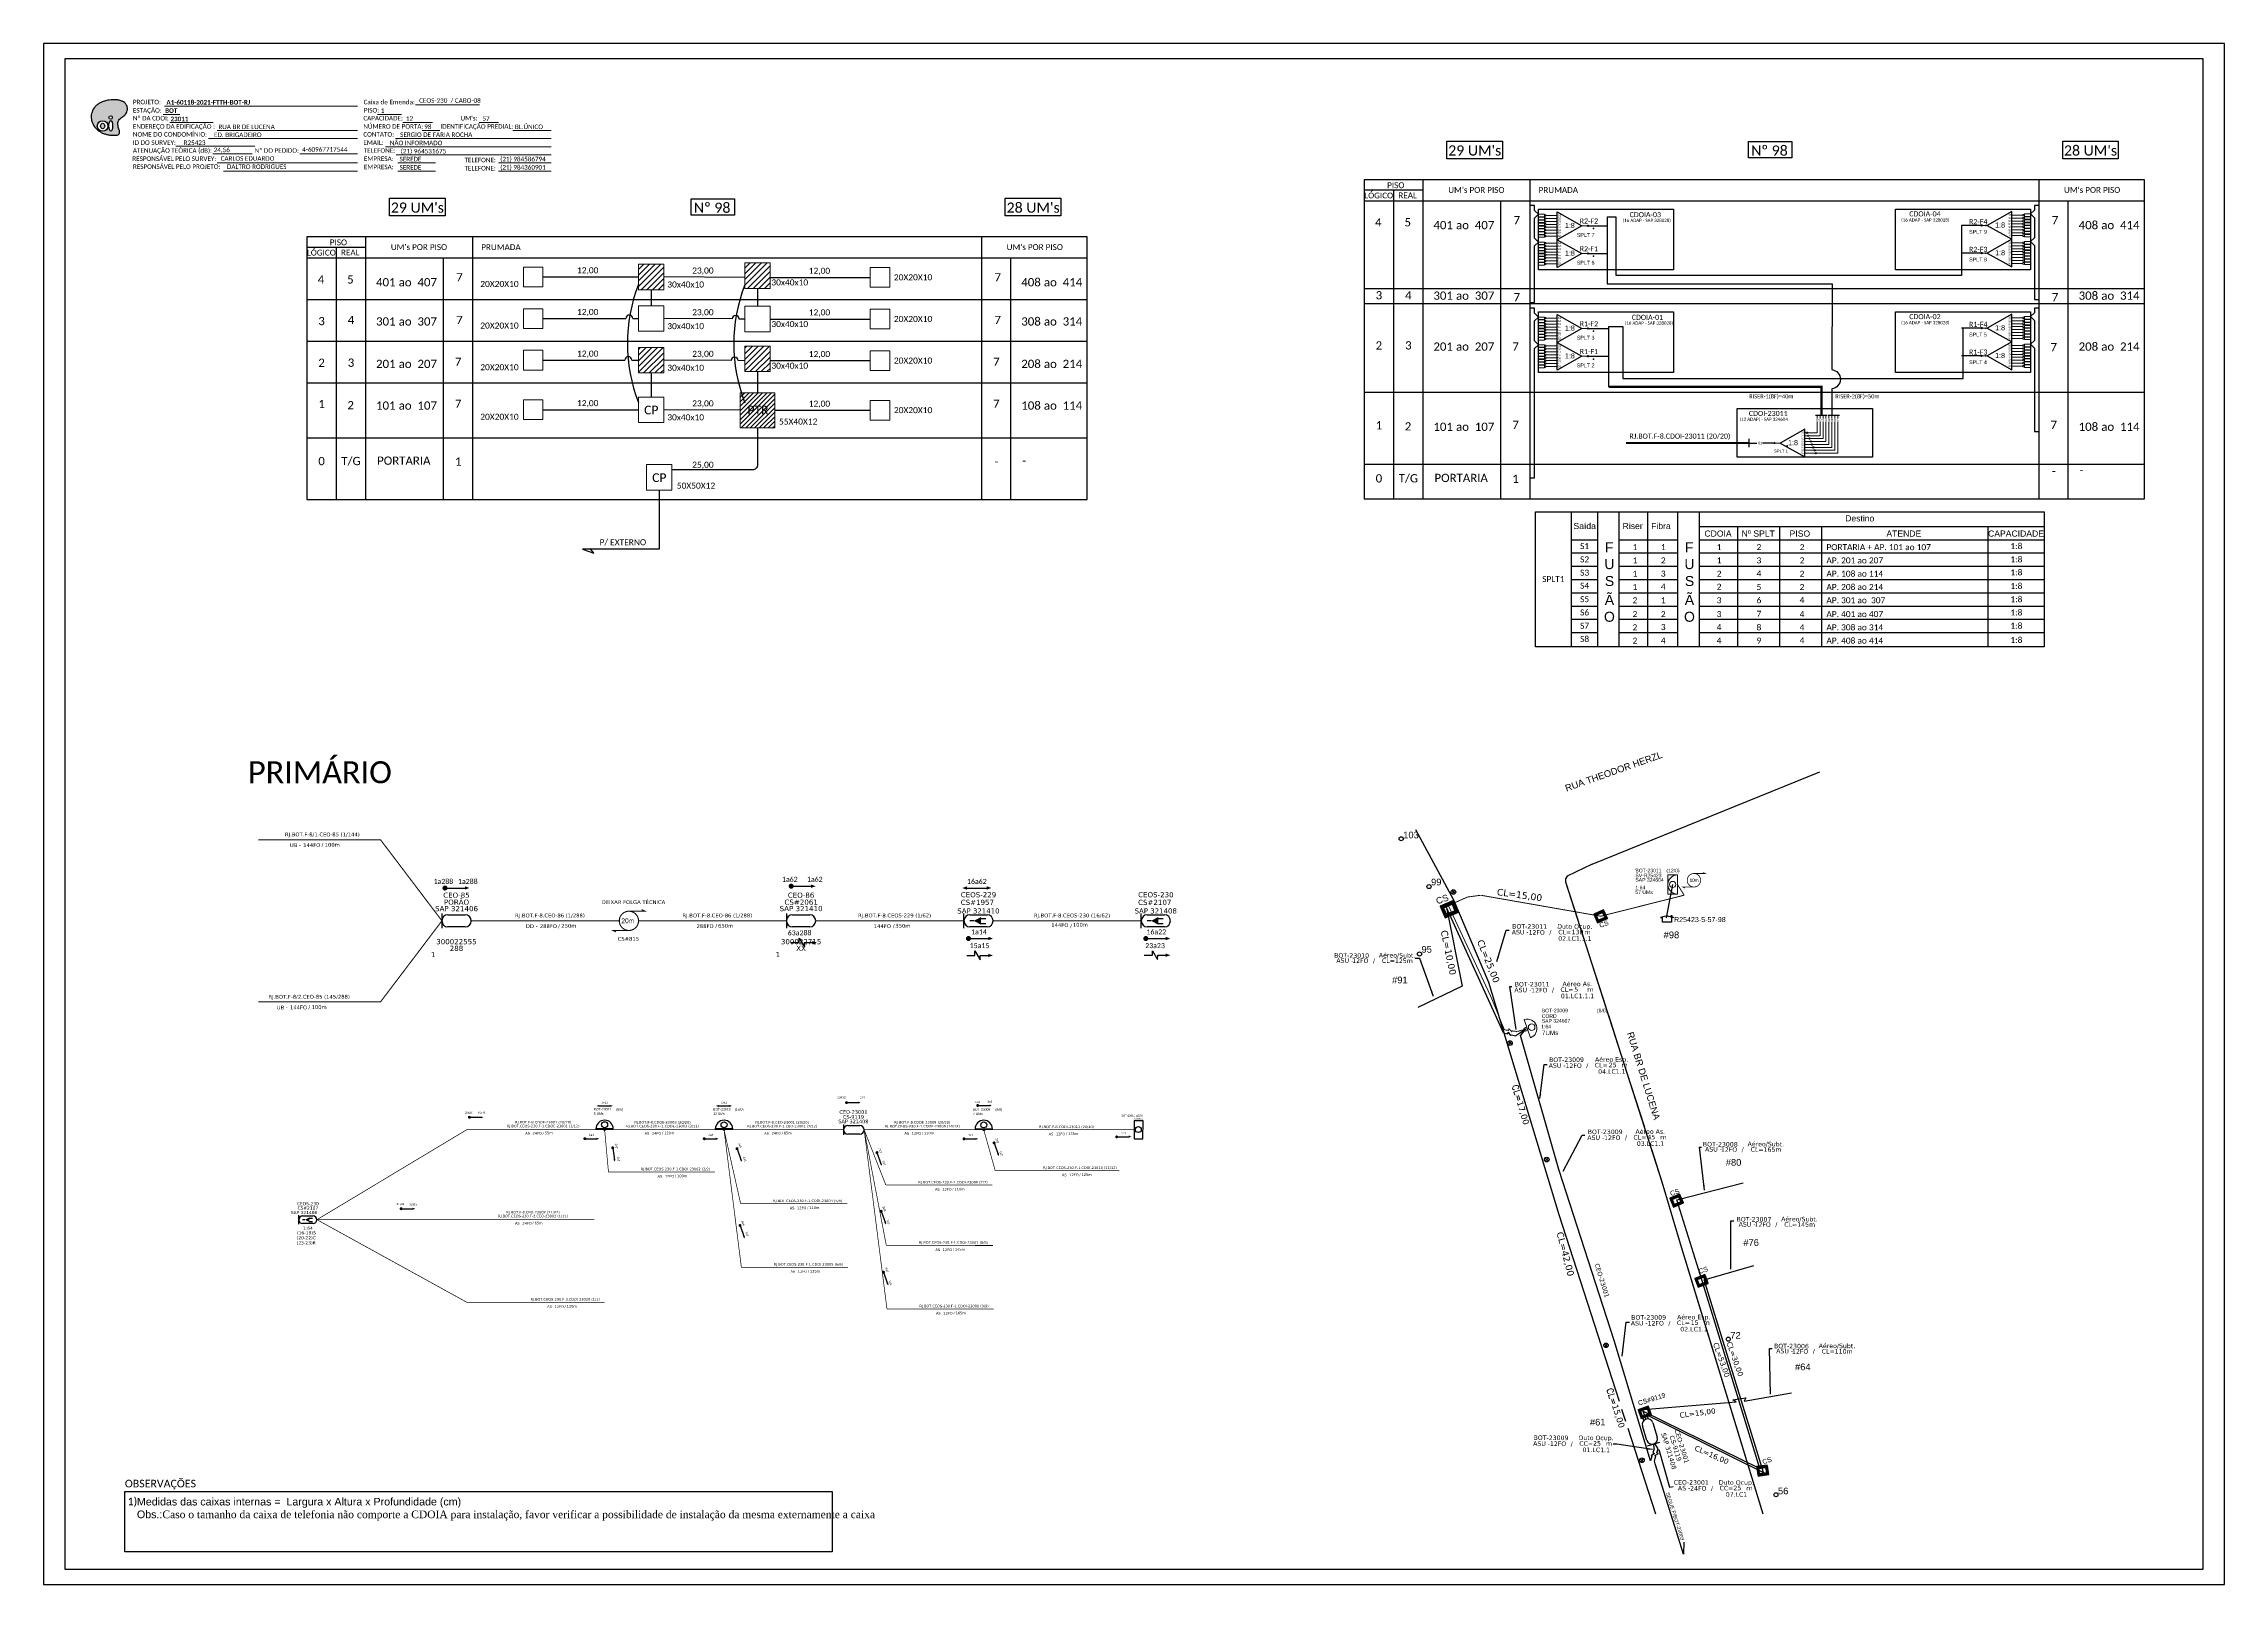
# Paper-space layout 'CDOI-23011' of a CAD drawing. Header units: metres, sheet in millimetres. Extents: x -439 to 402, y -851 to -257.
# The model-space entities are those that its viewports show. They can reach past a viewport. Long polylines and large blocks are cut down to what shows.
import ezdxf
from ezdxf.enums import TextEntityAlignment as Align

# ---------------------------------------------------------------- set-up
doc = ezdxf.new("R2010")
doc.units = ezdxf.units.M
for name, color, linetype in [('10.1-Caixas Subterrâneas', 5, 'Continuous'), ('20.4-CEOS', 1, 'Continuous'), ('20.5-CABO AÉREO', 1, 'Continuous'), ('20.5-CEO', 1, 'Continuous'), ('Ancoragem Fachada', 7, 'Continuous'), ('CAP a instalar', 1, 'Continuous'), ('celulas gpon', 7, 'Continuous'), ('Folga', 1, 'Continuous'), ('label_cabos', 7, 'Continuous'), ('Legenda', 1, 'Continuous'), ('locais', 7, 'Continuous'), ('Meio Fio', 7, 'Continuous'), ('NUMERAÇÃO', 7, 'Continuous'), ('Numeração Texto', 34, 'Continuous'), ('QUADRA', 7, 'Continuous'), ('SETA', 7, 'Continuous'), ('Subida Lateral', 5, 'Continuous'), ('surveys', 7, 'Continuous'), ('surveys legendas', 7, 'Continuous'), ("UM's", 1, 'Continuous')]:
    doc.layers.add(name, color=color, linetype=linetype)
for name, color, linetype, lineweight in [("20.0-LEGENDA DOS CDO'S", 1, 'Continuous', 0), ('20.1-CDO_INTERIOR', 1, 'Continuous', 0), ('20.2-CDO_POSTE', 1, 'Continuous', 5), ('20.6-CORDOALHA_SUPORTE', 7, 'Continuous', 25), ('40.1-ETIQUETAS', 1, 'Continuous', 20), ('Segmento Logradouro Texto', 5, 'Continuous', 0)]:
    doc.layers.add(name, color=color, linetype=linetype, lineweight=lineweight)
doc.layers.add('DROP DE CLIENTE', color=140, linetype='Continuous', plot=False)
doc.layers.add('EXTRA', color=50, linetype='Continuous', plot=False)
doc.styles.add('ARIAL', font='arial.ttf')
doc.styles.add('DIGICADE', font='arial.ttf')
doc.styles.add('ROMANS', font='romans.shx')
doc.styles.add('siredit', font='verdana.ttf')
doc.styles.add('WMF-Calibri0', font='CALIBRI.TTF')
doc.styles.add('WMF-Calibri1', font='CALIBRIB.TTF')
doc.linetypes.add('FENCELINE1', pattern='A,0.25,-0.1,[133,ltypeshp.shx,S=0.1,R=0,X=-0.1,Y=0],-0.1,1', length=1.45)
doc.dimstyles.new('CC', dxfattribs={"dimtxt": 0.8, "dimasz": 2, "dimexe": 0.18, "dimexo": 0.0625, "dimgap": 0.09, "dimtad": 0, "dimdec": 0, "dimrnd": 1, "dimzin": 0, "dimdsep": 46, "dimtxsty": 'siredit', "dimblk": 'NONE', "dimcen": 0, "dimse1": 1, "dimse2": 1, "dimsd1": 1, "dimsd2": 1, "dimclrt": 7, "dimadec": 0, "dimazin": 0, "dimtfac": 1, "dimtdec": 0, "dimtofl": 0, "dimtmove": 0, "dimatfit": 3, "dimfxl": 0, "dimtolj": 1, "dimtzin": 0, "dimarcsym": 0})

# ---------------------------------------------------------------- blocks, each defined once
blk = doc.blocks.new('OI')
h = blk.add_hatch(color=40)
edge = h.paths.add_edge_path()
edge.add_spline(control_points=[(4.35, -0.67), (3.92, -0.99), (3.26, -1.5), (2.81, -2.59), (2.9, -3.5), (3.06, -4.27), (3.31, -4.85), (3.37, -5.39), (3.4, -5.88), (3.2, -6.4), (2.54, -6.61), (1.65, -6.63), (0.55, -6.67), (-0.56, -6.42), (-1.61, -6.14), (-2.77, -5.61), (-3.92, -4.77), (-4.89, -3.7), (-5.34, -2.65), (-5.6, -1.94), (-5.85, -0.96), (-5.71, 0.47), (-5.1, 2.02), (-4.14, 3.02), (-3.3, 3.61), (-2.37, 4.16), (-1.36, 4.44), (-0.56, 4.7), (0.79, 4.85), (2.24, 4.97), (3.79, 4.57), (4.67, 4.21), (5.44, 3.65), (5.76, 2.99), (6.03, 2.21), (6.01, 1.46), (5.72, 0.64), (5.31, 0.08), (4.88, -0.38), (4.51, -0.55), (4.35, -0.67)], knot_values=[0, 0, 0, 0, 1.60434, 2.417191, 3.427595, 4.282808, 4.776746, 5.304182, 5.888771, 6.258406, 6.858137, 7.79129, 8.986195, 10.124242, 11.187857, 12.242908, 13.953784, 15.414161, 16.515391, 17.349188, 17.675853, 19.552021, 21.515531, 22.568638, 23.63245, 24.621084, 25.782718, 26.745347, 27.142653, 29.870543, 31.004649, 31.921532, 32.709589, 33.801391, 34.042471, 35.192333, 35.971461, 36.628871, 37.254359, 37.836911, 37.836911, 37.836911, 37.836911], degree=3, periodic=0)
h.paths.add_polyline_path([(1.13, -0.87, -1), (-0.04, -0.87, -1)], flags=16)
edge = h.paths.add_edge_path(flags=16)
edge.add_ellipse((0.56, -3.59), major_axis=(-0.02, 1.71), ratio=0.361305, start_angle=0, end_angle=360)
h.paths.add_polyline_path([(-0.36, -3.62, -1), (-3.8, -3.62, -1)], flags=16)
edge = h.paths.add_edge_path(flags=0)
edge.add_ellipse((-2.08, -3.62), major_axis=(0, 0.885), ratio=0.758294, start_angle=0, end_angle=360)
at = {"color": 40}
for centre, radius in [((-2.08, -3.62), 1.72), ((0.54, -0.87), 0.587)]:
    blk.add_circle(centre, radius, dxfattribs=at)
blk.add_ellipse((-2.08, -3.62), major_axis=(0, 0.885), ratio=0.758294, start_param=-3.141592653589792, end_param=3.141592653589792, dxfattribs=at)
blk.add_ellipse((0.56, -3.59), major_axis=(-0.02, 1.71), ratio=0.361305, dxfattribs=at)
at = {"color": 40, "start_tangent": (-0.800898, -0.598801), "end_tangent": (-0.800898, -0.598801)}
blk.add_spline([(4.35, -0.67), (3.2, -1.78), (2.9, -2.54), (2.92, -3.55), (3.12, -4.38), (3.28, -4.85), (3.37, -5.37), (3.35, -5.95), (3.2, -6.29), (2.66, -6.55), (1.73, -6.63), (0.54, -6.62), (-0.58, -6.41), (-1.6, -6.11), (-2.56, -5.67), (-3.95, -4.67), (-4.89, -3.56), (-5.37, -2.56), (-5.64, -1.78), (-5.72, -1.46), (-5.63, 0.42), (-4.84, 2.22), (-4.13, 2.99), (-3.27, 3.62), (-2.4, 4.09), (-1.3, 4.47), (-0.37, 4.72), (0.02, 4.77), (2.75, 4.8), (3.85, 4.53), (4.69, 4.16), (5.31, 3.68), (5.85, 2.73), (5.93, 2.5), (5.94, 1.35), (5.67, 0.62), (5.29, 0.08), (4.84, -0.36), (4.35, -0.67)], degree=3, dxfattribs=at)
blk = doc.blocks.new('POLE_POLE')
at = {"color": 1}
for p, q in [((-0.0000031, 0.0000069), (0.0000027, 0.0000015)), ((0.0000025, 0.0000071), (-0.0000029, 0.0000013))]:
    blk.add_line(p, q, dxfattribs=at)
blk.add_circle((-0.0000002, 0.0000042), 0.00000396, dxfattribs=at)
blk = doc.blocks.new('*U42')
at = {"color": 0}
blk.add_line((2.14, -0.58), (-2.1, -0.68), dxfattribs=at)
for centre, radius in [((0, 0.38), 0.733), ((0.03, -1.03), 0.393)]:
    blk.add_circle(centre, radius, dxfattribs=at)
blk.add_arc((0.02, -0.63), 2.12, 1.3782, 181.3782, dxfattribs=at)
blk = doc.blocks.new('Inst CDOE-8 CAIXA DIST OPT CDOE 48F_8D C_SPL OPTAP')
at = {"layer": "20.0-LEGENDA DOS CDO'S", "color": 0, "style": 'ARIAL'}
for tag, p, height in [('CORDOALHA', (0.12, 4.02), 0.8), ('FID', (0.12, 5.25), 0.8), ('1:XX', (-0.01, 1.7), 0.8), ('SAP', (0.12, 2.96), 0.8), ('UMS', (0.14, 0.22), 1)]:
    blk.add_attdef(tag, p, '', height=height, rotation=0.118, dxfattribs=at)
at = {"layer": "20.0-LEGENDA DOS CDO'S", "color": 0}
for tag, p, style, flags in [('ID_ATIVIDADE', (0.12, 6.47), 'ARIAL', 3), ('FATOR', (7.92, 6.47), 'ARIAL', 1), ('QTDE', (0.23, -0.97), 'DIGICADE', 3)]:
    blk.add_attdef(tag, p, '', height=0.8, rotation=0.118, dxfattribs=dict(at, style=style, flags=flags))
at = {"layer": "20.0-LEGENDA DOS CDO'S", "color": 0, "style": 'ARIAL'}
blk.add_attdef('FIBRAS_UTILIZADAS', text='', height=0.8, rotation=0.118, dxfattribs=at).set_placement((13.48, 5.26), align=Align.CENTER)
blk = doc.blocks.new('*X8')
at = {"color": 0, "linetype": 'Continuous'}
for p, q in [((-1.25, 0.34099), (-0.49099, 1.1)), ((-1.25, 0.517767), (-0.667767, 1.1)), ((-1.25, 0.694544), (-0.844544, 1.1)), ((-1.25, 0.87132), (-1.02132, 1.1)), ((-1.25, 1.048097), (-1.198097, 1.1)), ((-1.25, 0.164214), (-0.8035, 0.610714)), ((-1.25, -0.012563), (-0.8035, 0.433937)), ((-1.25, -0.18934), (-0.8035, 0.25716)), ((-1.25, -0.366117), (-0.8035, 0.080383)), ((-0.789214, 0.625), (-0.314214, 1.1)), ((-0.612437, 0.625), (-0.137437, 1.1)), ((-0.43566, 0.625), (0.03934, 1.1)), ((-0.258883, 0.625), (0.216117, 1.1)), ((-0.082107, 0.625), (0.392893, 1.1)), ((0.09467, 0.625), (0.56967, 1.1)), ((0.271447, 0.625), (0.746447, 1.1)), ((0.448223, 0.625), (0.923223, 1.1)), ((0.625, 0.625), (1.1, 1.1)), ((0.801777, 0.625), (1.25, 1.073223)), ((0.8035, 0.449947), (1.25, 0.896447)), ((0.8035, 0.27317), (1.25, 0.71967)), ((0.8035, 0.096393), (1.25, 0.542893)), ((0.8035, -0.080383), (1.25, 0.366117)), ((0.8035, -0.25716), (1.25, 0.18934)), ((0.8035, -0.433937), (1.25, 0.012563)), ((-1.25, -0.542893), (-0.8035, -0.096393)), ((-1.25, -0.71967), (-0.8035, -0.27317)), ((-1.25, -0.896447), (-0.8035, -0.449947)), ((-1.25, -1.073223), (-0.801777, -0.625)), ((-1.1, -1.1), (-0.625, -0.625)), ((-0.923223, -1.1), (-0.448223, -0.625)), ((-0.746447, -1.1), (-0.271447, -0.625)), ((-0.56967, -1.1), (-0.09467, -0.625)), ((-0.392893, -1.1), (0.082107, -0.625)), ((-0.216117, -1.1), (0.258883, -0.625)), ((-0.03934, -1.1), (0.43566, -0.625)), ((0.137437, -1.1), (0.612437, -0.625)), ((0.314214, -1.1), (0.789214, -0.625)), ((0.49099, -1.1), (1.25, -0.34099)), ((0.667767, -1.1), (1.25, -0.517767)), ((0.8035, -0.610714), (1.25, -0.164214)), ((0.844544, -1.1), (1.25, -0.694544)), ((1.02132, -1.1), (1.25, -0.87132)), ((1.198097, -1.1), (1.25, -1.048097))]:
    blk.add_line(p, q, dxfattribs=at)
blk = doc.blocks.new('MANHOLE_MQ')
at = {"color": 0, "linetype": 'Continuous'}
for p, q in [((0.0000062, 0.0000057), (-0.0000063, 0.0000057)), ((-0.0000063, 0.0000057), (-0.0000063, -0.0000053)), ((-0.000004, 0.0000033), (0.000004, 0.0000033)), ((-0.000004, -0.0000029), (-0.000004, 0.0000033)), ((0.000004, 0.0000033), (0.000004, -0.0000029)), ((0.0000062, -0.0000053), (0.0000062, 0.0000057)), ((-0.0000063, -0.0000053), (0.0000062, -0.0000053)), ((0.000004, -0.0000029), (-0.000004, -0.0000029)), ((0.000004, -0.0000029), (0.000004, -0.0000029))]:
    blk.add_line(p, q, dxfattribs=at)
at = {"color": 0, "linetype": 'Continuous', "xscale": 5e-06, "yscale": 5e-06, "zscale": 1e-05}
blk.add_blockref('*X8', (0, 0.0000002), dxfattribs=at)
blk = doc.blocks.new('Inst CORD BENZINAL 4.55MM 3F (sem recursos)')
at = {"layer": '20.6-CORDOALHA_SUPORTE', "color": 0, "lineweight": 0, "style": 'ROMANS'}
for tag, p, flags in [('FATOR', (-5.2, -4.44), 3), ('ID_ATIVIDADE', (-5.2, -6.67), 3), ('FID', (-5.2, -8.9), 1)]:
    blk.add_attdef(tag, p, '', height=1, dxfattribs=dict(at, flags=flags))
blk.add_attdef('LANCE', text='', height=1, dxfattribs=at).set_placement((-0.54, -2.21), align=Align.RIGHT)
at = {"layer": '20.6-CORDOALHA_SUPORTE', "color": 0, "style": 'siredit'}
blk.add_attdef('QTDE', (-0.54, -2.21), '', height=1, rotation=359.69, dxfattribs=at)
blk = doc.blocks.new('LEGENDA DOS CABOS')
at = {"layer": 'EXTRA', "style": 'siredit'}
for tag, p in [('ID', (4.6, 0.97)), ('XX', (9.03, 0.97))]:
    blk.add_attdef(tag, text='', height=0.48, rotation=359.69, dxfattribs=at).set_placement(p, align=Align.MIDDLE_CENTER)
at = {"layer": 'Legenda', "color": 7, "style": 'siredit'}
for tag, p in [('TIPO_CABO', (1.31, 0)), ('CABO', (4.69, -0.05)), ('/', (6.81, -0.05)), ('METROS', (10.03, -0.05))]:
    blk.add_attdef(tag, text='', height=0.8, rotation=359.69, dxfattribs=at).set_placement(p, align=Align.MIDDLE_CENTER)
blk = doc.blocks.new('_None')
blk = doc.blocks.new('Inst CB ESP CFOA-SM-ASU-120-S-12')
at = {"layer": 'label_cabos', "color": 0, "style": 'siredit'}
for tag, flags, p in [('ID_ATIVIDADE', 3, (1.31, 2.67)), ('FATOR', 1, (11.56, 2.55))]:
    blk.add_attdef(tag, text='', height=1, rotation=359.69, dxfattribs=dict(at, flags=flags)).set_placement(p, align=Align.MIDDLE_CENTER)
for tag, p in [('TIPO_CABO', (1.26, 0)), ('DESTINO_CABO', (3.13, 1.26)), ('CABO', (4.69, -0.05)), ('/', (7.71, -0.05)), ('LANCE', (10.81, 0)), ('TIPO_CABO', (13.11, 1.24)), ('UND', (15.96, 0)), ('FID', (13.15, -1.41))]:
    blk.add_attdef(tag, text='', height=1, rotation=359.69, dxfattribs=at).set_placement(p, align=Align.MIDDLE_CENTER)
blk.add_attdef('QTDE', (12.43, -0.47), '', height=1, rotation=359.69, dxfattribs=at)
blk = doc.blocks.new('Inst CB AS CFOA-SM-ASU-120-S-12')
at = {"layer": 'label_cabos', "color": 0, "style": 'siredit'}
for tag, flags, p in [('ID_ATIVIDADE', 3, (1.31, 2.67)), ('FATOR', 1, (11.56, 2.55))]:
    blk.add_attdef(tag, text='', height=1, rotation=359.69, dxfattribs=dict(at, flags=flags)).set_placement(p, align=Align.MIDDLE_CENTER)
for tag, p in [('TIPO_CABO', (1.26, 0)), ('DESTINO_CABO', (3.13, 1.26)), ('CABO', (4.69, -0.05)), ('/', (7.71, -0.05)), ('LANCE', (10.81, 0)), ('TIPO_CABO', (13.11, 1.24)), ('UND', (15.96, 0)), ('FID', (13.15, -1.41))]:
    blk.add_attdef(tag, text='', height=1, rotation=359.69, dxfattribs=at).set_placement(p, align=Align.MIDDLE_CENTER)
blk.add_attdef('QTDE', (12.43, -0.47), '', height=1, rotation=359.69, dxfattribs=at)
blk = doc.blocks.new('Inst CB DT OCUP CFOA-SM-ASU-120-S-12')
at = {"layer": 'label_cabos', "color": 0, "style": 'siredit'}
for tag, flags, p in [('ID_ATIVIDADE', 3, (1.31, 2.67)), ('FATOR', 1, (11.56, 2.55))]:
    blk.add_attdef(tag, text='', height=1, rotation=359.69, dxfattribs=dict(at, flags=flags)).set_placement(p, align=Align.MIDDLE_CENTER)
for tag, p in [('TIPO_CABO', (1.26, 0)), ('DESTINO_CABO', (3.13, 1.26)), ('CABO', (4.69, -0.05)), ('/', (7.71, -0.05)), ('LANCE', (10.91, 0)), ('TIPO_CABO', (13.11, 1.24)), ('UND', (15.96, 0)), ('FID', (13.15, -1.41))]:
    blk.add_attdef(tag, text='', height=1, rotation=359.69, dxfattribs=at).set_placement(p, align=Align.MIDDLE_CENTER)
blk.add_attdef('QTDE', (12.43, -0.47), '', height=1, rotation=359.69, dxfattribs=at)
blk = doc.blocks.new('Inst CB DT OCUP CFOA-SM-AS-80-TS-24')
at = {"layer": 'label_cabos', "color": 0, "style": 'siredit'}
for tag, flags, p in [('ID_ATIVIDADE', 3, (1.31, 2.67)), ('FATOR', 1, (11.56, 2.55))]:
    blk.add_attdef(tag, text='', height=1, rotation=359.69, dxfattribs=dict(at, flags=flags)).set_placement(p, align=Align.MIDDLE_CENTER)
for tag, p in [('TIPO_CABO', (1.76, 0)), ('DESTINO_CABO', (3.13, 1.26)), ('CABO', (4.69, -0.05)), ('/', (7.71, -0.05)), ('LANCE', (10.91, 0)), ('TIPO_CABO', (13.11, 1.24)), ('UND', (15.96, 0)), ('FID', (13.15, -1.41))]:
    blk.add_attdef(tag, text='', height=1, rotation=359.69, dxfattribs=at).set_placement(p, align=Align.MIDDLE_CENTER)
blk.add_attdef('QTDE', (12.43, -0.47), '', height=1, rotation=359.69, dxfattribs=at)
blk = doc.blocks.new('A$C07E14978')
at = {"layer": 'Folga', "color": 0, "const_width": 0.137}
for points in [[(2.23, 0.28), (0.03, 0.28), (0.47, 0.06)], [(2.23, 2.92), (4.42, 2.92), (3.98, 3.13)]]:
    blk.add_lwpolyline(points, dxfattribs=at)
at = {"layer": 'Folga', "color": 0, "const_width": 0.146}
blk.add_lwpolyline([(2.23, 2.92, 1.000012), (2.23, 0.28, 0.999978)], format="xyb", close=True, dxfattribs=at)
at = {"layer": 'Folga', "color": 0}
blk.add_text('10m', height=0.659, dxfattribs=at).set_placement((1.38, 1.27))
blk = doc.blocks.new('SPLT_1-8_SC-APC')
at = {"color": 1, "lineweight": 0}
blk.add_lwpolyline([(-17.04, -7.55), (-19.26, -7.55)], dxfattribs=at)
at = {"color": 1}
blk.add_lwpolyline([(-7.37, -2.1), (-17.04, -7.55), (-7.37, -13), (-7.37, -2.1)], dxfattribs=at)
at = {"color": 3, "lineweight": 0}
for points in [[(-2.99, -3.51), (-7.37, -3.51)], [(-7.37, -4.66), (-2.99, -4.66)], [(-7.37, -5.82), (-2.99, -5.82)], [(-7.37, -6.97), (-2.99, -6.97)], [(-7.37, -8.12), (-2.99, -8.12)], [(-2.41, -3.02), (-2.41, -4)], [(-2.41, -3.02), (0, -3.02)], [(-2.41, -4), (0, -4)], [(-2.41, -4.17), (-2.41, -5.16)], [(-2.41, -4.17), (0, -4.17)], [(-2.41, -5.16), (0, -5.16)], [(-2.41, -5.32), (-2.41, -6.31)], [(-2.41, -5.32), (0, -5.32)], [(-2.41, -6.31), (0, -6.31)], [(-2.41, -6.48), (-2.41, -7.46)], [(-2.41, -6.48), (0, -6.48)], [(-2.41, -7.46), (0, -7.46)], [(-2.41, -7.63), (-2.41, -8.62)], [(-2.41, -7.63), (0, -7.63)], [(-7.37, -9.28), (-2.99, -9.28)], [(-7.37, -10.43), (-2.99, -10.43)], [(-7.37, -11.58), (-2.99, -11.58)], [(-2.41, -8.62), (0, -8.62)], [(-2.41, -8.78), (-2.41, -9.77)], [(-2.41, -8.78), (0, -8.78)], [(-2.41, -9.77), (0, -9.77)], [(-2.41, -9.94), (-2.41, -10.92)], [(-2.41, -9.94), (0, -9.94)], [(-2.41, -10.92), (0, -10.92)], [(-2.41, -11.09), (-2.41, -12.08)], [(-2.41, -11.09), (0, -11.09)], [(-2.41, -12.08), (0, -12.08)]]:
    blk.add_lwpolyline(points, dxfattribs=at)
for points in [[(-2.99, -3.22), (-2.41, -3.22), (-2.41, -3.8), (-2.99, -3.8)], [(-2.99, -4.38), (-2.41, -4.38), (-2.41, -4.95), (-2.99, -4.95)], [(-2.99, -5.53), (-2.41, -5.53), (-2.41, -6.1), (-2.99, -6.1)], [(-2.99, -6.68), (-2.41, -6.68), (-2.41, -7.26), (-2.99, -7.26)], [(-2.99, -7.84), (-2.41, -7.84), (-2.41, -8.41), (-2.99, -8.41)], [(-2.99, -8.99), (-2.41, -8.99), (-2.41, -9.56), (-2.99, -9.56)], [(-2.99, -10.14), (-2.41, -10.14), (-2.41, -10.72), (-2.99, -10.72)], [(-2.99, -11.3), (-2.41, -11.3), (-2.41, -11.87), (-2.99, -11.87)]]:
    blk.add_lwpolyline(points, close=True, dxfattribs=at)
at = {"color": 1, "style": 'ARIAL'}
for s, height, p in [('1:8', 2, (-13.91, -8.4)), ('S1', 0.75, (-8.74, -3.78)), ('S2', 0.75, (-8.74, -4.97)), ('S3', 0.75, (-8.74, -6.18)), ('S4', 0.75, (-8.74, -7.36)), ('S5', 0.75, (-8.74, -8.57)), ('S6', 0.75, (-8.74, -9.69)), ('S7', 0.75, (-8.74, -10.78)), ('S8', 0.75, (-8.74, -11.9))]:
    blk.add_text(s, height=height, dxfattribs=at).set_placement(p)
blk = doc.blocks.new('SPLT_1-8_SC-APC_ESQ')
at = {"color": 3, "lineweight": 0}
for points in [[(2.41, -3.02), (0, -3.02)], [(2.41, -4), (0, -4)], [(2.41, -4.17), (0, -4.17)], [(2.41, -5.16), (0, -5.16)], [(2.41, -5.32), (0, -5.32)], [(2.41, -6.31), (0, -6.31)], [(2.41, -6.48), (0, -6.48)], [(2.41, -7.46), (0, -7.46)], [(2.41, -7.63), (0, -7.63)], [(2.41, -3.02), (2.41, -4)], [(2.41, -4.17), (2.41, -5.16)], [(2.41, -5.32), (2.41, -6.31)], [(2.41, -6.48), (2.41, -7.46)], [(2.41, -7.63), (2.41, -8.62)], [(2.99, -3.51), (7.37, -3.51)], [(7.37, -4.66), (2.99, -4.66)], [(7.37, -5.82), (2.99, -5.82)], [(7.37, -6.97), (2.99, -6.97)], [(7.37, -8.12), (2.99, -8.12)], [(2.41, -8.62), (0, -8.62)], [(2.41, -8.78), (0, -8.78)], [(2.41, -9.77), (0, -9.77)], [(2.41, -9.94), (0, -9.94)], [(2.41, -10.92), (0, -10.92)], [(2.41, -11.09), (0, -11.09)], [(2.41, -12.08), (0, -12.08)], [(2.41, -8.78), (2.41, -9.77)], [(2.41, -9.94), (2.41, -10.92)], [(2.41, -11.09), (2.41, -12.08)], [(7.37, -9.28), (2.99, -9.28)], [(7.37, -10.43), (2.99, -10.43)], [(7.37, -11.58), (2.99, -11.58)]]:
    blk.add_lwpolyline(points, dxfattribs=at)
for points in [[(2.99, -3.22), (2.41, -3.22), (2.41, -3.8), (2.99, -3.8)], [(2.99, -4.38), (2.41, -4.38), (2.41, -4.95), (2.99, -4.95)], [(2.99, -5.53), (2.41, -5.53), (2.41, -6.1), (2.99, -6.1)], [(2.99, -6.68), (2.41, -6.68), (2.41, -7.26), (2.99, -7.26)], [(2.99, -7.84), (2.41, -7.84), (2.41, -8.41), (2.99, -8.41)], [(2.99, -8.99), (2.41, -8.99), (2.41, -9.56), (2.99, -9.56)], [(2.99, -10.14), (2.41, -10.14), (2.41, -10.72), (2.99, -10.72)], [(2.99, -11.3), (2.41, -11.3), (2.41, -11.87), (2.99, -11.87)]]:
    blk.add_lwpolyline(points, close=True, dxfattribs=at)
at = {"color": 1}
blk.add_lwpolyline([(7.37, -2.1), (17.04, -7.55), (7.37, -13), (7.37, -2.1)], dxfattribs=at)
at = {"color": 1, "lineweight": 0}
blk.add_lwpolyline([(17.04, -7.55), (19.26, -7.55)], dxfattribs=at)
at = {"color": 1, "style": 'ARIAL'}
for s, height, p in [('S5', 0.75, (7.55, -8.57)), ('S3', 0.75, (7.55, -6.18)), ('S4', 0.75, (7.55, -7.36)), ('S2', 0.75, (7.56, -4.97)), ('S1', 0.75, (7.7, -3.78)), ('1:8', 2, (10.45, -8.4)), ('S6', 0.75, (7.55, -9.69)), ('S7', 0.75, (7.55, -10.78)), ('S8', 0.75, (7.55, -11.9))]:
    blk.add_text(s, height=height, dxfattribs=at).set_placement(p)
blk = doc.blocks.new('SPLITTER_')
blk.add_point((0, 0))
at = {"style": 'ARIAL', "flags": 4}
blk.add_attdef('SPLT', (0, -3.3), '', height=1.5, dxfattribs=at)
blk = doc.blocks.new('SPLT_1-8_DIV_DIR')
h = blk.add_hatch(color=3)
h.dxf.hatch_style = 1
edge = h.paths.add_edge_path()
edge.add_arc((12.77, 4.04), 0.242, 0, 360)
h = blk.add_hatch(color=3)
h.dxf.hatch_style = 1
edge = h.paths.add_edge_path()
edge.add_arc((13.27, 2.88), 0.242, 0, 360)
h = blk.add_hatch(color=3)
h.dxf.hatch_style = 1
edge = h.paths.add_edge_path()
edge.add_arc((13.77, 1.73), 0.242, 0, 360)
h = blk.add_hatch(color=3)
h.dxf.hatch_style = 1
edge = h.paths.add_edge_path()
edge.add_arc((14.27, 0.58), 0.242, 0, 360)
h = blk.add_hatch(color=3)
h.dxf.hatch_style = 1
edge = h.paths.add_edge_path()
edge.add_arc((14.77, -0.58), 0.242, 0, 360)
h = blk.add_hatch(color=3)
h.dxf.hatch_style = 1
edge = h.paths.add_edge_path()
edge.add_arc((15.27, -1.73), 0.242, 0, 360)
h = blk.add_hatch(color=3)
h.dxf.hatch_style = 1
edge = h.paths.add_edge_path()
edge.add_arc((15.77, -2.88), 0.242, 0, 360)
h = blk.add_hatch(color=3)
h.dxf.hatch_style = 1
edge = h.paths.add_edge_path()
edge.add_arc((16.27, -4.04), 0.242, 0, 360)
at = {"color": 1, "lineweight": 0}
blk.add_lwpolyline([(2.22, 0), (0, 0)], dxfattribs=at)
at = {"color": 1}
blk.add_lwpolyline([(11.89, 5.45), (2.22, 0), (11.89, -5.45), (11.89, 5.45)], dxfattribs=at)
at = {"color": 7, "lineweight": 0}
for points in [[(12.77, 4.04), (11.89, 4.04)], [(11.89, 2.88), (13.27, 2.88)], [(11.89, 1.73), (13.77, 1.73)], [(11.89, 0.58), (14.27, 0.58)], [(11.89, -0.58), (14.77, -0.58)], [(11.89, -1.73), (15.27, -1.73)], [(11.89, -2.88), (15.77, -2.88)], [(11.89, -4.04), (16.27, -4.04)]]:
    blk.add_lwpolyline(points, dxfattribs=at)
at = {"color": 3}
for centre in [(12.77, 4.04), (13.27, 2.88), (13.77, 1.73), (14.27, 0.58), (14.77, -0.58), (15.27, -1.73), (15.77, -2.88), (16.27, -4.04)]:
    blk.add_circle(centre, 0.242, dxfattribs=at)
at = {"color": 1, "style": 'ARIAL'}
for s, height, p in [('1:8', 2, (5.35, -0.85)), ('S1', 0.75, (10.52, 3.77)), ('S2', 0.75, (10.52, 2.58)), ('S3', 0.75, (10.52, 1.37)), ('S4', 0.75, (10.52, 0.19)), ('S5', 0.75, (10.52, -1.02)), ('S6', 0.75, (10.52, -2.14)), ('S7', 0.75, (10.52, -3.24)), ('S8', 0.75, (10.52, -4.36))]:
    blk.add_text(s, height=height, dxfattribs=at).set_placement(p)

msp = doc.modelspace()

# ---------------------------------------------------------------- hatches: boundary and pattern name
h = msp.add_hatch(color=3)
h.dxf.hatch_style = 1
edge = h.paths.add_edge_path()
edge.add_arc((-686.99, 28.49), 0.256, 0, 360)
h = msp.add_hatch(color=3)
h.dxf.hatch_style = 1
edge = h.paths.add_edge_path()
edge.add_arc((-532.15, 28.65), 0.256, 0, 360)
h = msp.add_hatch(color=3)
h.dxf.hatch_style = 1
edge = h.paths.add_edge_path()
edge.add_arc((-686.99, 17.59), 0.256, 0, 360)
h = msp.add_hatch(color=3)
h.dxf.hatch_style = 1
edge = h.paths.add_edge_path()
edge.add_arc((-532.15, 17.75), 0.256, 0, 360)
at = {"lineweight": 0}
h = msp.add_hatch(dxfattribs=at)
h.set_pattern_fill('LINE', color=1, scale=0.5, angle=45)
h.set_pattern_definition([(45, (-41.83, -0.5138), (-1.122532, 1.122532), [])])
h.paths.add_polyline_path([(-1050.57, -19.34), (-1060.47, -19.34), (-1060.47, -29.38), (-1050.57, -29.38)])
h.paths.add_polyline_path([(-1050.57, 13.41), (-1060.47, 13.41), (-1060.47, 3.37), (-1050.57, 3.37)])
h = msp.add_hatch()
h.set_pattern_fill('LINE', color=1, scale=0.5, angle=45)
h.paths.add_polyline_path([(-1008.74, -18.82), (-1018.64, -18.82), (-1018.64, -28.86), (-1008.74, -28.86)])
h.paths.add_polyline_path([(-1008.74, 13.92), (-1018.64, 13.92), (-1018.64, 3.88), (-1008.74, 3.88)])
h = msp.add_hatch(color=3)
h.dxf.hatch_style = 1
edge = h.paths.add_edge_path()
edge.add_arc((-686.99, -11.9), 0.256, 0, 360)
h = msp.add_hatch(color=3)
h.dxf.hatch_style = 1
edge = h.paths.add_edge_path()
edge.add_arc((-532.15, -11.74), 0.256, 0, 360)
h = msp.add_hatch(color=3)
h.dxf.hatch_style = 1
edge = h.paths.add_edge_path()
edge.add_arc((-686.99, -22.8), 0.256, 0, 360)
h = msp.add_hatch(color=3)
h.dxf.hatch_style = 1
edge = h.paths.add_edge_path()
edge.add_arc((-532.15, -22.64), 0.256, 0, 360)
h = msp.add_hatch()
h.set_pattern_fill('ANSI31', color=1, scale=10, style=0)
h.set_pattern_definition([(45, (-1632.0977, -434.8775), (-0.8838835, 0.8838835), [])])
h.paths.add_polyline_path([(-1020.48, -50.91), (-1006.91, -50.91), (-1006.91, -37.16), (-1020.48, -37.16)])
h.paths.add_polyline_path([(-1018.47, -46.56), (-1008.39, -46.56), (-1008.39, -41.41), (-1018.47, -41.41)], flags=24)
h = msp.add_hatch(color=3)
h.dxf.hatch_style = 1
edge = h.paths.add_edge_path()
edge.add_arc((-613.63, -56.92), 0.205, 0, 360)

# ---------------------------------------------------------------- linework, layer by layer
at = {"color": 7}
for p, q in [((-707.59, -83.92), (-507.58, -83.92)), ((-707.59, -137.06), (-707.59, -83.92)), ((-693.57, -83.92), (-693.57, -137.06)), ((-683.21, -83.92), (-683.21, -137.06)), ((-674.7, -137.06), (-674.7, -83.92)), ((-663.58, -83.92), (-663.58, -137.06)), ((-651.73, -83.92), (-651.73, -137.06)), ((-643.21, -83.92), (-643.21, -137.06)), ((-507.58, -83.92), (-507.58, -137.06)), ((-643.21, -89.72), (-507.58, -89.72)), ((-628.21, -89.72), (-628.21, -137.06)), ((-611.68, -89.72), (-611.68, -137.06)), ((-595.19, -89.72), (-595.19, -137.06)), ((-529.66, -89.72), (-529.66, -137.06)), ((-693.57, -94.94), (-683.21, -94.94)), ((-693.57, -100.15), (-683.21, -100.15)), ((-674.7, -94.94), (-651.73, -94.94)), ((-674.7, -100.15), (-651.73, -100.15)), ((-643.21, -94.94), (-507.58, -94.94)), ((-643.21, -100.15), (-507.58, -100.15)), ((-693.57, -105.37), (-683.21, -105.37)), ((-693.57, -110.59), (-683.21, -110.59)), ((-674.7, -105.37), (-651.73, -105.37)), ((-674.7, -110.59), (-651.73, -110.59)), ((-643.21, -105.37), (-507.58, -105.37)), ((-643.21, -110.59), (-507.58, -110.59)), ((-693.57, -115.81), (-683.21, -115.81)), ((-674.7, -115.81), (-651.73, -115.81)), ((-643.21, -115.81), (-507.58, -115.81)), ((-693.57, -121.02), (-683.21, -121.02)), ((-693.57, -126.24), (-683.21, -126.24)), ((-674.7, -121.02), (-651.73, -121.02)), ((-674.7, -126.24), (-651.73, -126.24)), ((-643.21, -121.02), (-507.58, -121.02)), ((-643.21, -126.24), (-507.58, -126.24)), ((-507.58, -137.06), (-707.59, -137.06)), ((-693.57, -131.46), (-683.21, -131.46)), ((-674.7, -131.46), (-651.73, -131.46)), ((-643.21, -131.46), (-507.58, -131.46))]:
    msp.add_line(p, q, dxfattribs=at)
at = {"color": 0}
for p, q in [((-1262.5, -469.23), (-984.25, -469.23)), ((-1262.5, -492.93), (-1262.5, -469.23)), ((-984.25, -469.23), (-984.25, -492.93)), ((-984.25, -492.93), (-1262.5, -492.93))]:
    msp.add_line(p, q, dxfattribs=at)
msp.add_lwpolyline([(-1286.07, -499.81), (-445.07, -499.81), (-445.07, 94.19), (-1286.07, 94.19)], close=True)
at = {"color": 7, "lineweight": 0}
for points in [[(-1247.47, 72.24), (-1240.92, 72.24)], [(-1246.96, 75.52), (-1170.98, 75.52)], [(-1244.81, 69.17), (-1227.84, 69.17)], [(-1163.19, 72.28), (-1153.71, 72.28)], [(-1153.14, 69.17), (-1141.52, 69.17)], [(-1148.15, 76.01), (-1123.01, 76.01)], [(-1123.2, 69.17), (-1115.53, 69.17)], [(-1229.65, 62.82), (-1170.98, 62.82)], [(-1226.24, 65.93), (-1170.98, 65.93)], [(-1156.02, 62.82), (-1094.8, 62.82)], [(-1145.56, 65.93), (-1138.61, 65.93)], [(-1109.86, 65.93), (-1094.82, 65.93)], [(-1242.49, 59.75), (-1211.44, 59.75)], [(-1227.96, 56.79), (-1212.45, 56.79)], [(-1226.24, 53.23), (-1170.98, 53.23)], [(-1193.73, 56.79), (-1170.96, 56.79)], [(-1160.06, 59.58), (-1094.8, 59.58)], [(-1155.78, 56.34), (-1094.8, 56.34)], [(-1155.17, 53.23), (-1140.37, 53.23)], [(-1115.57, 53.23), (-1094.8, 53.23)], [(-1223.75, 49.99), (-1170.98, 49.99)], [(-1155.17, 49.99), (-1140.37, 49.99)], [(-1115.57, 49.99), (-1094.8, 49.99)]]:
    msp.add_lwpolyline(points, dxfattribs=at)
at = {"color": 7}
for points in [[(-742.5, 61.81), (-720.61, 61.81), (-720.61, 54.86), (-742.5, 54.86)], [(-623.89, 61.62), (-606.83, 61.62), (-606.83, 55.2), (-623.89, 55.2)], [(-500.27, 61.81), (-478.39, 61.81), (-478.39, 54.86), (-500.27, 54.86)], [(-1158.42, 39.34), (-1136.53, 39.34), (-1136.53, 32.39), (-1158.42, 32.39)], [(-1039.81, 39.15), (-1022.75, 39.15), (-1022.75, 32.74), (-1039.81, 32.74)], [(-916.19, 39.34), (-894.31, 39.34), (-894.31, 32.39), (-916.19, 32.39)]]:
    msp.add_lwpolyline(points, close=True, dxfattribs=at)
at = {"color": 0}
for points in [[(-468.04, 46.6), (-775.01, 46.6)], [(-751.86, 42.48), (-775.01, 42.48)], [(-883.96, 24.13), (-1190.93, 24.13)], [(-1167.78, 20.01), (-1190.93, 20.01)]]:
    msp.add_lwpolyline(points, dxfattribs=at)
for points in [[(-775.01, 46.6), (-775.01, 38.37)], [(-751.86, 38.37), (-751.86, 46.6)], [(-709.78, 38.37), (-709.78, 46.6)], [(-509.63, 46.6), (-509.63, 38.37)], [(-468.04, 38.37), (-468.04, 46.6)], [(-775.01, 38.37), (-468.04, 38.37)], [(-775.01, 38.37), (-468.04, 38.37)], [(-775.01, 38.37), (-468.04, 38.37)], [(-775.01, 38.37), (-468.04, 38.37)], [(-775.01, 38.37), (-468.04, 38.37)], [(-775.01, 38.37), (-775.01, -78.88), (-468.04, -78.88), (-468.04, 38.37)], [(-775.01, 38.37), (-468.04, 38.37)], [(-775.01, 38.37), (-468.04, 38.37)], [(-763.43, 42.48), (-763.43, 38.37)], [(-763.43, 38.37), (-763.43, -78.88)], [(-751.86, -78.88), (-751.86, 38.37)], [(-721.35, 38.37), (-721.35, -78.88)], [(-709.78, -78.88), (-709.78, 38.37)], [(-509.63, 38.37), (-509.63, -78.88)], [(-498.06, -78.88), (-498.06, 38.37)], [(-1190.93, 24.13), (-1190.93, 15.9)], [(-1179.35, 20.01), (-1179.35, 15.9)], [(-1167.78, 15.9), (-1167.78, 24.13)], [(-1125.7, 15.9), (-1125.7, 24.13)], [(-925.55, 24.13), (-925.55, 15.9)], [(-883.96, 15.9), (-883.96, 24.13)], [(-1190.93, 15.9), (-883.96, 15.9)], [(-1190.93, 15.9), (-883.96, 15.9)], [(-1190.93, 15.9), (-883.96, 15.9)], [(-1190.93, 15.9), (-883.96, 15.9)], [(-1190.93, 15.9), (-883.96, 15.9)], [(-1190.93, 15.9), (-883.96, 15.9)], [(-1190.93, 15.9), (-883.96, 15.9)], [(-1190.93, 15.9), (-1190.93, -79.19), (-883.96, -79.19), (-883.96, 15.9)], [(-1179.35, 15.9), (-1179.35, -79.19)], [(-1167.78, -79.19), (-1167.78, 15.9)], [(-1137.27, 15.9), (-1137.27, -79.19)], [(-1125.7, -79.19), (-1125.7, 15.9)], [(-925.55, 15.9), (-925.55, -79.19)], [(-913.98, -79.19), (-913.98, 15.9)], [(-775.01, 3.84), (-468.04, 3.84)], [(-1190.93, -0.47), (-883.96, -0.47)], [(-775.01, -2.02), (-468.04, -2.02)], [(-1190.93, -16.84), (-883.96, -16.84)], [(-1190.93, -33.21), (-883.96, -33.21)], [(-775.01, -36.96), (-468.04, -36.96)], [(-1190.93, -54.87), (-883.96, -54.87)], [(-775.01, -65.21), (-468.04, -65.21)]]:
    msp.add_lwpolyline(points)
at = {"color": 3}
for points in [[(-709.73, -1.61), (-708.08, -1.61), (-708.07, 20.62), (-706.51, 22.12), (-708.07, 23.63), (-708.07, 31.51), (-706.51, 33.02), (-708.07, 34.53), (-708.07, 36.46), (-709.72, 36.46)], [(-509.69, 36.52), (-511.34, 36.52), (-511.35, 34.69), (-512.92, 33.18), (-511.35, 31.67), (-511.35, 23.79), (-512.92, 22.28), (-511.35, 20.77), (-511.35, -0.48), (-509.7, -0.49)], [(-1098.06, 8.39), (-1060.47, 8.39)], [(-1055.52, 3.37), (-1055.52, -2.96)], [(-1018.64, 8.19), (-1050.57, 8.39)], [(-1013.69, 3.88), (-1013.69, -3.12)], [(-1008.74, 8.2), (-969.32, 8.2)], [(-1098.06, -7.98), (-1065.46, -7.98)], [(-1062.68, -7.98), (-1060.47, -7.98)], [(-1023.64, -8.15), (-1050.57, -7.98)], [(-1018.64, -8.18), (-1020.86, -8.17)], [(-1008.74, -8.17), (-969.32, -8.17)], [(-709.73, -70.68), (-708.08, -70.68), (-708.07, -19.77), (-706.51, -18.27), (-708.07, -16.76), (-708.07, -8.88), (-706.51, -7.37), (-708.07, -5.86), (-708.07, -3.93), (-709.72, -3.93)], [(-509.69, -3.87), (-511.34, -3.87), (-511.35, -5.7), (-512.92, -7.21), (-511.35, -8.72), (-511.35, -16.6), (-512.92, -18.11), (-511.35, -19.62), (-511.35, -52.43), (-509.7, -52.43)], [(-1098.06, -24.36), (-1065.88, -24.36)], [(-1063.1, -24.36), (-1060.47, -24.36)], [(-1024.05, -24.52), (-1050.57, -24.36)], [(-1018.64, -24.55), (-1021.27, -24.54)], [(-1008.74, -24.54), (-969.32, -24.54)], [(-1055.52, -29.38), (-1055.52, -38.83)], [(-1013.69, -28.86), (-1013.69, -37.16)], [(-1098.06, -43.85), (-1060.47, -43.85)], [(-1020.48, -44.03), (-1050.57, -43.85)], [(-1006.91, -44.03), (-969.32, -44.03)], [(-623.61, -56.92), (-620.52, -56.92)], [(-613.63, -56.92), (-618.38, -56.92)]]:
    msp.add_lwpolyline(points, dxfattribs=at)
at = {"color": 1}
for points in [[(-706.51, 35.08), (-653.38, 35.08), (-653.38, 11.19), (-706.51, 11.19)], [(-566.05, 35.08), (-512.92, 35.08), (-512.92, 11.19), (-566.05, 11.19)], [(-706.51, -5.31), (-653.38, -5.31), (-653.38, -29.2), (-706.51, -29.2)], [(-566.05, -5.31), (-512.92, -5.31), (-512.92, -29.2), (-566.05, -29.2)], [(-628.25, -43.38), (-575.12, -43.38), (-575.12, -62.48), (-628.25, -62.48)], [(-865.52, -330.49), (-862.04, -330.51), (-862, -323.49), (-865.48, -323.47)]]:
    msp.add_lwpolyline(points, close=True, dxfattribs=at)
at = {"color": 6, "linetype": 'Continuous', "ltscale": 4}
for points in [[(-686.99, 28.49), (-679.15, 28.49)], [(-686.99, 17.59), (-679.15, 17.59)]]:
    msp.add_lwpolyline(points, dxfattribs=at)
at = {"color": 6}
msp.add_lwpolyline([(-540.02, 28.65), (-540.02, 8.96), (-675.97, 8.96), (-675.97, 31.91), (-679.44, 31.88), (-679.44, 5.72), (-590.96, 5.72), (-591.03, -28.06, -0.883773), (-591.05, -35.6), (-591.07, -45.97)], format="xyb", dxfattribs=at)
for points in [[(-532.18, 28.65), (-540.02, 28.65)], [(-532.18, 17.75), (-540.02, 17.75)], [(-592.69, -45.97), (-588.06, -45.97)]]:
    msp.add_lwpolyline(points, dxfattribs=at)
at = {"lineweight": 0}
for points in [[(-1098.06, 4.5), (-1105.72, 4.5), (-1105.72, 12.27), (-1098.06, 12.27)], [(-961.66, 4.32), (-969.32, 4.32), (-969.32, 12.09), (-961.66, 12.09)], [(-1098.06, -11.87), (-1105.72, -11.87), (-1105.72, -4.1), (-1098.06, -4.1)], [(-961.66, -12.05), (-969.32, -12.05), (-969.32, -4.28), (-961.66, -4.28)], [(-1098.06, -28.24), (-1105.72, -28.24), (-1105.72, -20.47), (-1098.06, -20.47)], [(-961.66, -28.42), (-969.32, -28.42), (-969.32, -20.66), (-961.66, -20.66)], [(-1098.06, -47.73), (-1105.72, -47.73), (-1105.72, -39.97), (-1098.06, -39.97)], [(-961.66, -47.92), (-969.32, -47.92), (-969.32, -40.15), (-961.66, -40.15)]]:
    msp.add_lwpolyline(points, close=True, dxfattribs=at)
at = {"color": 1, "lineweight": 0}
for points in [[(-1050.57, 13.41), (-1060.47, 13.41), (-1060.47, 3.37), (-1050.57, 3.37)], [(-1050.57, 13.41), (-1060.47, 13.41), (-1060.47, 3.37), (-1050.57, 3.37)], [(-1008.74, 13.92), (-1018.64, 13.92), (-1018.64, 3.88), (-1008.74, 3.88)], [(-1050.57, -19.34), (-1060.47, -19.34), (-1060.47, -29.38), (-1050.57, -29.38)], [(-1008.74, -18.82), (-1018.64, -18.82), (-1018.64, -28.86), (-1008.74, -28.86)], [(-1020.48, -37.16), (-1006.91, -37.16), (-1006.91, -50.91), (-1020.48, -50.91)]]:
    msp.add_lwpolyline(points, close=True, dxfattribs=at)
at = {"color": 7, "lineweight": 0}
for points in [[(-1050.57, -2.96), (-1060.47, -2.96), (-1060.47, -13), (-1050.57, -13)], [(-1008.74, -3.12), (-1018.64, -3.12), (-1018.64, -13.16), (-1008.74, -13.16)], [(-1050.57, -38.83), (-1060.47, -38.83), (-1060.47, -48.87), (-1050.57, -48.87)], [(-1047.42, -65.42), (-1057.32, -65.42), (-1057.32, -75.46), (-1047.42, -75.46)]]:
    msp.add_lwpolyline(points, close=True, dxfattribs=at)
at = {"color": 5, "linetype": 'Continuous', "ltscale": 4}
for points in [[(-686.99, -11.9), (-679.15, -11.9)], [(-686.99, -22.8), (-679.15, -22.8)]]:
    msp.add_lwpolyline(points, dxfattribs=at)
at = {"color": 5}
for points in [[(-678.85, -34.83), (-678.85, -11.12), (-673.3, -11.09), (-673.3, -31.59), (-539.43, -31.59), (-539.43, -11.9)], [(-532.18, -11.74), (-540.02, -11.74)], [(-532.18, -22.64), (-540.02, -22.64)], [(-597.55, -45.97), (-593, -45.97)]]:
    msp.add_lwpolyline(points, dxfattribs=at)
msp.add_lwpolyline([(-595.14, -45.97, 0.8, 0.8, 0), (-595.14, -34.83, 1, 1, 0), (-678.85, -34.83, 1, 1, 0)], format="xyseb", dxfattribs=at)
at = {"color": 3}
msp.add_lwpolyline([(-1013.69, -50.91), (-1013.69, -65.53, -0.414214), (-1015.69, -67.53), (-1047.42, -67.53)], format="xyb", dxfattribs=at)
at = {"color": 5, "lineweight": 0}
for points in [[(-596.86, -48.72), (-596.86, -52.89), (-600.62, -52.89)], [(-600.12, -54.04), (-595.7, -54.04), (-595.7, -48.68)], [(-599.62, -55.19), (-594.54, -55.19), (-594.54, -48.69)], [(-599.12, -56.34), (-593.39, -56.34), (-593.39, -48.68)], [(-596.85, -45.97), (-596.85, -47.29)], [(-595.7, -45.97), (-595.7, -47.26)], [(-594.54, -45.97), (-594.54, -47.26)], [(-593.38, -45.97), (-593.38, -47.26)]]:
    msp.add_lwpolyline(points, dxfattribs=at)
at = {"color": 6, "lineweight": 0}
for points in [[(-598.62, -57.5), (-592.23, -57.5), (-592.23, -48.68)], [(-598.12, -58.65), (-591.07, -58.65), (-591.07, -48.68)], [(-597.62, -59.8), (-589.92, -59.8), (-589.92, -48.68)], [(-597.12, -60.96), (-588.76, -60.96), (-588.76, -48.68)], [(-592.23, -45.97), (-592.23, -47.26)], [(-591.07, -45.97), (-591.07, -47.26)], [(-589.91, -45.97), (-589.91, -47.26)], [(-588.76, -45.97), (-588.76, -47.26)]]:
    msp.add_lwpolyline(points, dxfattribs=at)
at = {"color": 1, "const_width": 0.8}
msp.add_lwpolyline([(-672.07, -56.92), (-623.61, -56.92)], dxfattribs=at)
at = {"color": 1}
for points in [[(-623.61, -58.55), (-623.61, -55.29)], [(-1052.37, -75.46), (-1052.37, -98.61), (-1082.51, -98.61), (-1078.1, -100.2), (-1079.5, -98.37)]]:
    msp.add_lwpolyline(points, dxfattribs=at)
at = {"color": 4}
msp.add_lwpolyline([(-685.33, -222.6), (-695.2, -227.31), (-695.82, -228.25), (-695.81, -229.5), (-657.89, -347.5), (-650.69, -371.67), (-618.24, -477.98)], dxfattribs=at)
at = {"color": 7}
for points, const_width in [([(-1137.1, -231.92, 1), (-1136.11, -231.92, 1)], 0.99), ([(-1000.91, -231.21, 1), (-999.92, -231.21, 1)], 0.99), ([(-1064.25, -241.04, 1.000012), (-1064.25, -248.6, 0.999978)], 0.42), ([(-931.18, -251.79, 1), (-930.19, -251.79, 1)], 0.99), ([(-861.42, -251.79, 1), (-860.43, -251.79, 1)], 0.99), ([(-978.93, -316.31, 1), (-978.35, -316.31, 1)], 0.575), ([(-1127.29, -322.08, 1), (-1126.72, -322.08, 1)], 0.575), ([(-1081.87, -330.49, 1), (-1081.3, -330.49, 1)], 0.575), ([(-1070.66, -333.79, 1), (-1070.58, -334.36, 1)], 0.575), ([(-1034.91, -330.51, 1), (-1034.34, -330.51, 1)], 0.575), ([(-1021.83, -334.15, 1), (-1021.63, -334.69, 1)], 0.575), ([(-932.73, -330.54, 1), (-932.15, -330.54, 1)], 0.575), ([(-966.78, -335.68, 1), (-966.59, -336.22, 1)], 0.575)]:
    msp.add_lwpolyline(points, format="xyb", close=True, dxfattribs=dict(at, const_width=const_width))
at = {"color": 7, "const_width": 0.394}
for points in [[(-1064.25, -248.6), (-1070.55, -248.6), (-1069.29, -249.23)], [(-1064.25, -241.04), (-1057.95, -241.04), (-1059.21, -240.41)]]:
    msp.add_lwpolyline(points, dxfattribs=at)
at = {"color": 7}
for points in [[(-997.3, -253.38), (-997.3, -251.62), (-995.21, -255.12), (-995.2, -253.38)], [(-928.12, -258.43), (-928.12, -256.68), (-926.03, -260.17), (-926.03, -258.43)], [(-858.35, -258.34), (-858.35, -256.59), (-856.26, -260.09), (-856.25, -258.34)]]:
    msp.add_lwpolyline(points, dxfattribs=at)
at = {"const_width": 0.575}
for points in [[(-927.34, -317.43, 1), (-926.77, -317.43, 1)], [(-920.7, -331.85, 1), (-920.51, -332.39, 1)], [(-872.68, -329.79, 1), (-872.1, -329.79, 1)], [(-1154.15, -358.03, 1), (-1153.58, -358.03, 1)], [(-965.14, -358.74, 1), (-964.95, -359.28, 1)], [(-1020.65, -364.34, 1), (-1020.45, -364.88, 1)], [(-964.23, -382.7, 1), (-964.04, -383.24, 1)]]:
    msp.add_lwpolyline(points, format="xyb", close=True, dxfattribs=at)
at = {"color": 3}
for centre, radius in [((-686.99, 28.49), 0.256), ((-532.15, 28.65), 0.256), ((-686.99, 17.59), 0.256), ((-532.15, 17.75), 0.256), ((-686.99, -11.9), 0.256), ((-532.15, -11.74), 0.256), ((-686.99, -22.8), 0.256), ((-532.15, -22.64), 0.256), ((-613.63, -56.92), 0.205), ((-613.63, -56.92), 0.205)]:
    msp.add_circle(centre, radius, dxfattribs=at)
for centre, radius, start, end in [((-1000.8, -17.8), 64.03, 158.74574, 201.25426), ((-958.97, -17.91), 64.03, 158.74574, 201.25426), ((-1064.07, -7.98), 1.39, 0, 180), ((-1022.25, -8.16), 1.39, 359.64913, 179.64913), ((-1064.49, -24.36), 1.39, 0, 180), ((-1022.66, -24.53), 1.39, 359.64913, 179.64913)]:
    msp.add_arc(centre, radius, start, end, dxfattribs=at)
for p in [(-684.88, 27.39), (-530.54, 28.65), (-530.54, 17.75), (-684.88, 16.5), (-684.88, -13), (-530.54, -11.74), (-684.88, -23.89), (-530.54, -22.64)]:
    msp.add_point(p)
at = {"layer": '20.1-CDO_INTERIOR', "color": 1, "lineweight": 18}
msp.add_lwpolyline([(-655.57, -234.31), (-655.57, -226.76), (-651.79, -226.76), (-651.79, -234.31)], close=True, dxfattribs=at)
msp.add_circle((-653.68, -230.53), 1.21, dxfattribs=at)
msp.add_arc((-651.79, -230.53), 3.78, 90.02759, 270.02759, dxfattribs=at)
at = {"layer": '20.4-CEOS', "color": 7}
for p, q in [((-930.09, -242.42), (-923.37, -242.42)), ((-923.37, -247.21), (-930.09, -247.21)), ((-860.33, -242.42), (-853.61, -242.42)), ((-853.61, -247.21), (-860.33, -247.21)), ((-1192.6, -360.86), (-1188.45, -360.86)), ((-1188.45, -363.82), (-1192.6, -363.82))]:
    msp.add_line(p, q, dxfattribs=at)
for points in [[(-932.48, -247.7), (-932.48, -241.93)], [(-928.58, -244.82), (-930.2, -244.82)], [(-925.93, -243.87), (-923.9, -243.87)], [(-925.93, -245.86), (-923.9, -245.86)], [(-862.72, -247.7), (-862.72, -241.93)], [(-858.82, -244.82), (-860.44, -244.82)], [(-856.17, -243.87), (-854.14, -243.87)], [(-856.17, -245.86), (-854.14, -245.86)], [(-1194.08, -364.13), (-1194.08, -360.56)], [(-1191.67, -362.34), (-1192.67, -362.34)], [(-1190.04, -361.75), (-1188.77, -361.75)], [(-1190.04, -362.99), (-1188.77, -362.99)]]:
    msp.add_lwpolyline(points, dxfattribs=at)
for points in [[(-928.58, -244.82, 0, 2.95, 0), (-925.81, -244.82, 2.95, 2.95, 0)], [(-858.82, -244.82, 0, 2.95, 0), (-856.05, -244.82, 2.95, 2.95, 0)], [(-1191.67, -362.34, 0, 1.83, 0), (-1189.96, -362.34, 1.83, 1.83, 0)]]:
    msp.add_lwpolyline(points, format="xyseb", dxfattribs=at)
for centre, radius, start, end in [((-930.09, -244.82), 2.39, 90, 270), ((-923.37, -244.82), 2.39, 270, 90), ((-860.33, -244.82), 2.39, 90, 270), ((-853.61, -244.82), 2.39, 270, 90), ((-1192.6, -362.34), 1.48, 90, 270), ((-1188.45, -362.34), 1.48, 270, 90)]:
    msp.add_arc(centre, radius, start, end, dxfattribs=at)
at = {"layer": '20.5-CABO AÉREO', "color": 7, "ltscale": 50, "const_width": 0.4}
for points in [[(-1210, -212.99), (-1161.92, -212.99), (-1137.79, -244.82)], [(-1210, -276.64), (-1161.92, -276.64), (-1137.79, -244.82)], [(-1126.29, -244.82), (-1068.03, -244.82)], [(-1060.47, -244.82), (-1002.21, -244.82)], [(-990.74, -244.82), (-932.48, -244.82)], [(-920.98, -244.82), (-862.72, -244.82)]]:
    msp.add_lwpolyline(points, dxfattribs=at)
at = {"layer": '20.5-CEO', "color": 7}
for p, q in [((-1135.42, -242.42), (-1128.69, -242.42)), ((-1128.69, -247.22), (-1135.42, -247.22)), ((-999.87, -242.42), (-993.14, -242.42)), ((-993.14, -247.22), (-999.87, -247.22)), ((-978.14, -325.3), (-973.41, -325.3)), ((-973.41, -328.67), (-978.14, -328.67)), ((-663.81, -449.13), (-665.57, -443.43)), ((-661.5, -442.18), (-659.74, -447.88))]:
    msp.add_line(p, q, dxfattribs=at)
for points in [[(-1137.82, -241.92), (-1137.82, -247.71)], [(-1002.27, -241.92), (-1002.27, -247.71)], [(-979.82, -324.95), (-979.82, -329.01)], [(-663.6, -451.3), (-658.7, -449.79)]]:
    msp.add_lwpolyline(points, dxfattribs=at)
for centre, radius, start, end in [((-1135.42, -244.82), 2.4, 90, 270), ((-1128.69, -244.82), 2.4, 270, 90), ((-999.87, -244.82), 2.4, 90, 270), ((-993.14, -244.82), 2.4, 270, 90), ((-978.14, -326.98), 1.68, 90, 270), ((-973.41, -326.98), 1.68, 270, 90), ((-663.53, -442.8), 2.13, 17.10273, 197.10273), ((-661.78, -448.51), 2.13, 197.10273, 17.10273)]:
    msp.add_arc(centre, radius, start, end, dxfattribs=at)
at = {"layer": 'CAP a instalar', "ltscale": 5, "const_width": 0.356}
for points in [[(-649.15, -234.74), (-651.79, -230.53)], [(-719.88, -287.69), (-724.97, -275.1), (-741.9, -238.83), (-734.41, -235.46), (-729.14, -234.76)], [(-729.14, -234.76), (-681.97, -243.01)], [(-681.97, -243.01), (-649.15, -234.74)]]:
    msp.add_lwpolyline(points, dxfattribs=at)
at = {"layer": 'CAP a instalar', "color": 7, "linetype": 'FENCELINE1', "ltscale": 3}
for points in [[(-742.61, -239.63), (-736.43, -270.52), (-753.88, -278.86)], [(-720.23, -288.91), (-742.61, -239.63)], [(-720.23, -288.91), (-718.58, -289.29), (-718.38, -288.66), (-717.41, -289.95), (-717.25, -289.61), (-715.41, -290.03)], [(-711.49, -287.47), (-715.41, -290.03)], [(-713.56, -289.93), (-711.49, -287.47)], [(-662.41, -457.17), (-662.41, -457.17), (-676.63, -409.84), (-698.44, -342.61), (-713.56, -289.93)], [(-652.01, -354.51), (-625.9, -347.84)], [(-619.36, -460.21), (-642.23, -385.96), (-652.01, -354.51)], [(-663.9, -439.08), (-617.91, -461.71), (-641.35, -385.95), (-621.73, -380.33)], [(-665.04, -441.31), (-666.61, -437.09), (-628.71, -433.97), (-630.02, -433.22)], [(-630.02, -433.22), (-624.87, -432.38), (-625.57, -433.64), (-606.99, -430.41)], [(-664.18, -440.78), (-665.32, -437.6), (-619.36, -460.21)], [(-663.9, -439.08), (-663.37, -440.68)], [(-660.96, -452.44), (-661.45, -454.06), (-660.84, -454.3), (-662.2, -455.18), (-661.87, -455.37), (-662.41, -457.17)], [(-660.96, -452.44), (-661.15, -450.54)]]:
    msp.add_lwpolyline(points, dxfattribs=at)
at = {"layer": 'CAP a instalar', "linetype": 'FENCELINE1', "ltscale": 5, "const_width": 0.356}
msp.add_lwpolyline([(-711.49, -287.47), (-714.98, -288.36), (-714.97, -288.33)], dxfattribs=at)
at = {"layer": 'CAP a instalar', "color": 7, "linetype": 'FENCELINE1', "ltscale": 7, "const_width": 0.268}
for points in [[(-1186.97, -362.34), (-1128, -326.93)], [(-1128, -326.93), (-1073.8, -326.95)], [(-1073.91, -326.95), (-1026.89, -326.97)], [(-1026.84, -326.97), (-979.82, -326.98)], [(-971.72, -326.98), (-924.7, -327)], [(-1186.97, -362.34), (-1077.85, -362.34)], [(-1186.97, -362.34), (-1128, -394.82), (-1122.67, -394.81)], [(-1122.67, -394.81), (-1073.8, -394.82)]]:
    msp.add_lwpolyline(points, dxfattribs=at)
at = {"layer": 'CAP a instalar', "color": 252, "linetype": 'FENCELINE1', "ltscale": 7, "const_width": 0.268}
for points in [[(-1073.8, -326.95), (-1072.29, -343.57)], [(-1026.84, -326.97), (-1020.29, -356.06)], [(-1026.84, -326.97), (-1020.02, -381.04)], [(-971.72, -326.98), (-963.17, -348.74)], [(-971.72, -326.98), (-963, -372.48)], [(-971.72, -326.98), (-962.74, -397.46)], [(-924.66, -327), (-920.17, -343.05)], [(-920.17, -343.05), (-871.3, -343.06)], [(-1072.29, -343.57), (-1030.39, -343.58)], [(-963.17, -348.74), (-921.26, -348.75)], [(-1020.29, -356.06), (-978.38, -356.07)], [(-963, -372.48), (-921.09, -372.49)], [(-1020.02, -381.04), (-978.12, -381.05)], [(-962.74, -397.46), (-920.83, -397.47)]]:
    msp.add_lwpolyline(points, dxfattribs=at)
at = {"layer": 'CAP a instalar', "linetype": 'FENCELINE1', "ltscale": 7, "const_width": 0.268}
for points in [[(-924.7, -327), (-907.41, -326.97)], [(-907.41, -326.97), (-865.5, -326.98)]]:
    msp.add_lwpolyline(points, dxfattribs=at)
at = {"layer": 'CAP a instalar', "color": 7, "linetype": 'FENCELINE1', "ltscale": 3}
msp.add_lwpolyline([(-649.26, -489.14), (-649.47, -493.83), (-660.6, -458.35, -0.151619), (-660.62, -456.25), (-660.34, -455.32), (-660.67, -455.13), (-659.31, -454.25), (-659.92, -454.01), (-659.43, -452.39)], format="xyb", dxfattribs=at)
at = {"layer": 'CAP a instalar', "color": 7, "linetype": 'FENCELINE1', "ltscale": 5}
msp.add_lwpolyline([(-659.43, -452.39), (-660.63, -450.3)], dxfattribs=at)
at = {"layer": 'DROP DE CLIENTE'}
msp.add_lwpolyline([(-656.08, -243.64), (-653.68, -230.53)], dxfattribs=at)
at = {"layer": 'label_cabos', "color": 7}
for p, q in [((-1070.38, -326.63), (-1077.22, -326.63)), ((-1023.43, -326.65), (-1030.26, -326.65))]:
    msp.add_line(p, q, dxfattribs=at)
at = {"layer": 'label_cabos', "color": 5}
msp.add_line((-921.24, -326.68), (-928.08, -326.68), dxfattribs=at)
at = {"layer": 'label_cabos', "color": 7}
for centre, radius in [((-1073.8, -325.01), 1.18), ((-1026.84, -325.03), 1.18), ((-1073.8, -326.95), 0.316), ((-1026.84, -326.97), 0.316)]:
    msp.add_circle(centre, radius, dxfattribs=at)
at = {"layer": 'label_cabos', "color": 5}
for centre, radius in [((-924.66, -325.06), 1.18), ((-924.66, -327), 0.316)]:
    msp.add_circle(centre, radius, dxfattribs=at)
at = {"layer": 'label_cabos', "color": 7}
for centre in [(-1073.8, -326.63), (-1026.84, -326.65)]:
    msp.add_arc(centre, 3.42, 0, 180, dxfattribs=at)
at = {"layer": 'label_cabos', "color": 5}
msp.add_arc((-924.66, -326.68), 3.42, 0, 180, dxfattribs=at)
at = {"layer": 'Meio Fio', "color": 1}
msp.add_circle((-863.86, -326.91), 1.17, dxfattribs=at)
at = {"layer": 'NUMERAÇÃO'}
for centre in [(-760.47, -212.55), (-749.53, -231.38), (-753.26, -257.86), (-631.8, -409.33), (-613.05, -470.52)]:
    msp.add_circle(centre, 0.79, dxfattribs=at)
at = {"layer": 'Numeração Texto'}
for centre in [(-760.47, -212.55), (-749.53, -231.38), (-753.26, -257.86), (-631.8, -409.33), (-613.05, -470.52)]:
    msp.add_circle(centre, 0.79, dxfattribs=at)
at = {"layer": 'QUADRA', "color": 4}
for points in [[(-685.33, -222.6), (-595.84, -186.26)], [(-674.65, -433.85), (-698.37, -360.37), (-725.93, -269.04), (-739.76, -236.72), (-754.74, -209.06)], [(-685.33, -222.6), (-695.2, -227.31), (-695.82, -228.25), (-695.81, -229.5), (-691.02, -244.4)], [(-688.08, -253.54), (-679.98, -278.75)], [(-678.95, -281.95), (-674.16, -296.86)], [(-671.79, -304.24), (-664.95, -325.53)], [(-661.92, -334.94), (-657.89, -347.5), (-650.69, -371.67), (-642.69, -397.88)], [(-672.12, -441.68), (-673.64, -436.96)], [(-660.34, -478.18), (-671.24, -444.4)]]:
    msp.add_lwpolyline(points, dxfattribs=at)
at = {"layer": 'QUADRA'}
msp.add_lwpolyline([(-639.84, -407.22), (-618.24, -477.98)], dxfattribs=at)
at = {"layer": 'SETA', "color": 7}
for points in [[(-1000.41, -231.21), (-991.9, -231.21)], [(-1136.61, -231.92), (-1128.1, -231.92)], [(-931.3, -231.92), (-922.79, -231.92)], [(-1000.46, -253.38), (-997.3, -253.38)], [(-995.2, -253.38), (-992.04, -253.38)], [(-930.68, -251.79), (-922.17, -251.79)], [(-860.92, -251.79), (-852.41, -251.79)], [(-931.29, -258.43), (-928.12, -258.43)], [(-926.03, -258.43), (-922.87, -258.43)], [(-861.51, -258.34), (-858.35, -258.34)], [(-856.25, -258.34), (-853.09, -258.34)], [(-978.64, -316.31), (-973.7, -316.31)], [(-1127.01, -322.08), (-1122.07, -322.08)], [(-1076.23, -317.59), (-1071.29, -317.59)], [(-1029.28, -317.61), (-1024.34, -317.61)], [(-1081.58, -330.49), (-1076.64, -330.49)], [(-1034.63, -330.51), (-1029.69, -330.51)]]:
    msp.add_lwpolyline(points, dxfattribs=at)
at = {"layer": 'SETA'}
for points in [[(-927.06, -317.43), (-922.12, -317.43)], [(-1070.62, -334.08), (-1069.92, -338.97)], [(-1021.73, -334.42), (-1020.06, -339.07)], [(-932.44, -330.54), (-927.5, -330.54)], [(-920.61, -332.12), (-918.94, -336.77)], [(-872.39, -329.79), (-867.45, -329.79)], [(-966.68, -335.95), (-965.02, -340.6)], [(-1153.87, -358.03), (-1148.93, -358.03)], [(-965.04, -359.01), (-963.38, -363.66)], [(-1020.55, -364.61), (-1018.88, -369.26)], [(-964.14, -382.97), (-962.47, -387.62)]]:
    msp.add_lwpolyline(points, dxfattribs=at)
at = {"layer": 'SETA', "color": 7}
for points in [[(-1128.78, -231.24), (-1126.96, -231.9), (-1128.78, -232.56)], [(-992.58, -230.54), (-990.77, -231.2), (-992.58, -231.86)], [(-931.3, -231.26), (-933.11, -231.92), (-931.3, -232.58)], [(-923.47, -231.24), (-921.66, -231.9), (-923.47, -232.56)], [(-992.04, -252.72), (-990.23, -253.38), (-992.04, -254.04)], [(-922.85, -251.11), (-921.04, -251.77), (-922.85, -252.43)], [(-853.09, -251.11), (-851.28, -251.77), (-853.09, -252.43)], [(-922.87, -257.77), (-921.06, -258.43), (-922.87, -259.09)], [(-853.09, -257.68), (-851.28, -258.34), (-853.09, -259)], [(-1075.95, -317.97), (-1077.01, -317.59), (-1075.95, -317.2)], [(-1071.69, -317.2), (-1070.63, -317.58), (-1071.69, -317.97)], [(-1029, -317.99), (-1030.05, -317.6), (-1029, -317.22)], [(-1024.73, -317.22), (-1023.68, -317.6), (-1024.73, -317.98)], [(-974.1, -315.92), (-973.04, -316.3), (-974.1, -316.68)], [(-1122.46, -321.69), (-1121.41, -322.07), (-1122.46, -322.46)], [(-1077.04, -330.1), (-1075.99, -330.48), (-1077.04, -330.87)], [(-1030.08, -330.11), (-1029.03, -330.5), (-1030.08, -330.88)]]:
    msp.add_solid(points, dxfattribs=at)
at = {"layer": 'SETA'}
for points in [[(-922.51, -317.04), (-921.46, -317.42), (-922.51, -317.8)], [(-927.9, -330.15), (-926.84, -330.53), (-927.9, -330.91)], [(-867.63, -329.24), (-866.58, -329.62), (-867.63, -330)], [(-1069.59, -338.52), (-1069.82, -339.62), (-1070.35, -338.63)], [(-1019.83, -338.57), (-1019.83, -339.69), (-1020.55, -338.82)], [(-964.78, -340.1), (-964.79, -341.22), (-965.5, -340.36)], [(-918.71, -336.26), (-918.71, -337.38), (-919.43, -336.52)], [(-1149.32, -357.64), (-1148.27, -358.03), (-1149.32, -358.41)], [(-1018.65, -368.75), (-1018.65, -369.87), (-1019.37, -369.01)], [(-963.14, -363.15), (-963.15, -364.27), (-963.86, -363.41)], [(-962.23, -387.11), (-962.24, -388.23), (-962.96, -387.37)]]:
    msp.add_solid(points, dxfattribs=at)
at = {"layer": 'Subida Lateral', "color": 5, "const_width": 0.356}
msp.add_lwpolyline([(-719.88, -287.69), (-718.2, -287.91), (-718.07, -287.27), (-716.97, -288.45), (-716.84, -288.09), (-714.97, -288.33)], dxfattribs=at)
at = {"layer": 'surveys'}
for p, q in [((-655.9, -242.79), (-658.42, -243.52)), ((-658.42, -243.52), (-657.63, -243.52)), ((-657.63, -245.32), (-657.63, -243.53)), ((-654.18, -245.32), (-657.63, -245.32)), ((-655.9, -242.79), (-653.39, -243.52)), ((-654.21, -242.68), (-653.95, -242.68)), ((-654.21, -243.27), (-654.21, -242.68)), ((-653.39, -243.52), (-654.18, -243.52)), ((-654.18, -243.52), (-654.18, -245.32)), ((-653.95, -242.68), (-653.95, -243.35))]:
    msp.add_line(p, q, dxfattribs=at)
at = {"layer": "UM's", "lineweight": 0}
msp.add_lwpolyline([(-632.35, -409.89), (-632.24, -409.82)], dxfattribs=at)

# ---------------------------------------------------------------- block references
at = {"color": 7, "xscale": 1.213923925163967, "yscale": 1.213923925163967, "zscale": 1.213923925163967, "rotation": 0.1532896023949059}
msp.add_blockref('OI', (-1268.76, 72.14), dxfattribs=at)
for name, p in [('SPLT_1-8_SC-APC_ESQ', (-706.51, 36.04)), ('SPLT_1-8_SC-APC_ESQ', (-706.51, 25.14)), ('SPLT_1-8_SC-APC_ESQ', (-706.51, -4.35)), ('SPLT_1-8_SC-APC_ESQ', (-706.51, -15.25)), ('SPLT_1-8_DIV_DIR', (-613.63, -56.92))]:
    msp.add_blockref(name, p)
at = {"color": 3}
for p in [(-512.92, 36.2), (-512.92, 25.3), (-512.92, -4.19), (-512.92, -15.09)]:
    msp.add_blockref('SPLT_1-8_SC-APC', p, dxfattribs=at)
ref = msp.add_blockref('SPLITTER_', (-608.64, -58.09), dxfattribs=dict(xscale=-0.8000000000001819, yscale=0.8000000000001819, zscale=0.8))
ref.add_attrib('SPLT', 'SPLT 1', (-613.87, -60.7), dxfattribs={"height": 1.2, "style": 'ARIAL'})
at = {"layer": '10.1-Caixas Subterrâneas', "color": 30}
for p, xscale, yscale, zscale, rotation in [((-741.59, -240.15), 454796.6019850732, 454796.6019850732, 454796.6019850732, 202.9548266176773), ((-682.1, -243.01), 340100.2911951762, 340100.2911951762, 340100.2911951762, 202.9548266176773), ((-652.21, -354.77), 340100.2911951762, 340100.2911951762, 340100.2911951762, 202.9548266176773), ((-642.37, -386.38), 340100.2911951763, 340100.2911951763, 340100.2911951763, 199.9129211498815), ((-664.7, -438.04), 340100.2911951763, 340100.2911951763, 340100.2911951763, 199.9129211498815), ((-618.31, -460.93), 340100.2911951762, 340100.2911951762, 340100.2911951762, 188.4203715481279)]:
    msp.add_blockref('MANHOLE_MQ', p, dxfattribs=dict(at, xscale=xscale, yscale=yscale, zscale=zscale, rotation=rotation))
at = {"layer": "20.0-LEGENDA DOS CDO'S", "color": 7, "lineweight": 0, "xscale": 1.778089717888284, "yscale": 1.778089717888284, "zscale": 1.778089717888284}
msp.add_blockref('Inst CDOE-8 CAIXA DIST OPT CDOE 48F_8D C_SPL OPTAP', (-705.38, -290.15), dxfattribs=at).add_auto_attribs({'FID': 'BOT-23009', 'CORDOALHA': 'CORD', 'SAP': 'SAP 324607', '1:XX': '1:64', 'UMS': '7UMs', 'FIBRAS_UTILIZADAS': '(8/0)'})
at = {"layer": '20.2-CDO_POSTE', "color": 7, "xscale": -1.778089717888284, "yscale": 1.778089717888284, "zscale": 1.778089717888284, "rotation": 290.4826519980817}
msp.add_blockref('*U42', (-709.77, -286.88), dxfattribs=at)
at = {"layer": '20.6-CORDOALHA_SUPORTE', "color": 0, "lineweight": 0}
ref = msp.add_blockref('Inst CORD BENZINAL 4.55MM 3F (sem recursos)', (-701.6, -343.53), dxfattribs=dict(at, xscale=2.441061513018177, yscale=2.441061513018177, zscale=2.441061513018177, rotation=286.6351870702395))
ref.add_attrib('QTDE', '17,00', (-715.02, -316.07), dxfattribs={"color": 0, "height": 2.441, "rotation": 286.32519, "style": 'siredit'})
ref.add_attrib('LANCE', 'CL=', dxfattribs={"color": 0, "lineweight": 0, "height": 2.441, "rotation": 286.63519, "style": 'ROMANS'}).set_placement((-715.02, -316.07), align=Align.RIGHT)
ref = msp.add_blockref('Inst CORD BENZINAL 4.55MM 3F (sem recursos)', (-662.98, -462.6), dxfattribs=dict(at, xscale=2.441061513018177, yscale=2.441061513018177, zscale=2.441061513018177, rotation=288.2424999978259))
ref.add_attrib('QTDE', '15,00', (-677.64, -435.41), dxfattribs={"color": 0, "height": 2.441, "rotation": 287.93251, "style": 'siredit'})
ref.add_attrib('LANCE', 'CL=', dxfattribs={"color": 0, "lineweight": 0, "height": 2.441, "rotation": 288.2425, "style": 'ROMANS'}).set_placement((-677.64, -435.41), align=Align.RIGHT)
at = {"layer": 'Folga', "xscale": 2.006958307478562, "yscale": 2.006958307478562, "zscale": 2.006958307478562}
msp.add_blockref('A$C07E14978', (-649.79, -232.07), dxfattribs=at)
at = {"layer": 'label_cabos', "color": 0, "lineweight": 0}
ref = msp.add_blockref('Inst CB DT OCUP CFOA-SM-ASU-120-S-12', (-715.51, -249.27), dxfattribs=dict(at, xscale=1.778089717888284, yscale=1.778089717888284, zscale=1.778089717888284))
ref.add_attrib('DESTINO_CABO', 'BOT-23011', dxfattribs={"color": 0, "height": 1.778, "rotation": 359.69001, "style": 'siredit'}).set_placement((-709.94, -247.02), align=Align.MIDDLE_CENTER)
ref.add_attrib('CABO', '12FO', dxfattribs={"color": 0, "height": 1.778, "rotation": 359.69001, "style": 'siredit'}).set_placement((-707.18, -249.36), align=Align.MIDDLE_CENTER)
ref.add_attrib('TIPO_CABO', 'Duto Ocup.', dxfattribs={"color": 0, "height": 1.778, "rotation": 359.69001, "style": 'siredit'}).set_placement((-692.2, -247.05), align=Align.MIDDLE_CENTER)
ref.add_attrib('/', '/', dxfattribs={"color": 0, "height": 1.78, "rotation": 359.69001, "style": 'siredit'}).set_placement((-701.79, -249.36), align=Align.MIDDLE_CENTER)
ref.add_attrib('TIPO_CABO', 'ASU - ', dxfattribs={"color": 0, "height": 1.778, "rotation": 359.69001, "style": 'siredit'}).set_placement((-713.26, -249.27), align=Align.MIDDLE_CENTER)
ref.add_attrib('FID', '02.LC1.1.1', dxfattribs={"color": 0, "height": 1.778, "rotation": 359.69001, "style": 'siredit'}).set_placement((-692.13, -251.78), align=Align.MIDDLE_CENTER)
ref.add_attrib('LANCE', 'CL=', dxfattribs={"color": 0, "height": 1.778, "rotation": 359.69001, "style": 'siredit'}).set_placement((-696.11, -249.26), align=Align.MIDDLE_CENTER)
ref.add_attrib('QTDE', '130', (-693.41, -250.11), dxfattribs={"color": 0, "height": 1.778, "rotation": 359.69001, "style": 'siredit'})
ref.add_attrib('UND', 'm', dxfattribs={"color": 0, "height": 1.78, "rotation": 359.69001, "style": 'siredit'}).set_placement((-687.12, -249.26), align=Align.MIDDLE_CENTER)
ref = msp.add_blockref('LEGENDA DOS CABOS', (-787.51, -261.35), dxfattribs=dict(at, xscale=1.778089717888284, yscale=1.778089717888284, zscale=1.778089717888284))
ref.add_attrib('ID', 'BOT-23010', dxfattribs={"color": 0, "height": 1.778, "rotation": 359.69001, "style": 'siredit'}).set_placement((-779.97, -258.45), align=Align.MIDDLE_CENTER)
ref.add_attrib('CABO', '12FO', dxfattribs={"color": 0, "height": 1.778, "rotation": 359.69001, "style": 'siredit'}).set_placement((-776.55, -260.5), align=Align.MIDDLE_CENTER)
ref.add_attrib('METROS', 'CL=125m', dxfattribs={"color": 0, "height": 1.778, "rotation": 359.69001, "style": 'siredit'}).set_placement((-761.98, -260.5), align=Align.MIDDLE_CENTER)
ref.add_attrib('XX', 'Aéreo/Subt.', dxfattribs={"color": 0, "height": 1.7781, "rotation": 359.69001, "style": 'siredit'}).set_placement((-762.07, -258.37), align=Align.MIDDLE_CENTER)
ref.add_attrib('/', '/', dxfattribs={"color": 0, "height": 1.78, "rotation": 359.69001, "style": 'siredit'}).set_placement((-771.17, -260.5), align=Align.MIDDLE_CENTER)
ref.add_attrib('TIPO_CABO', 'ASU -', dxfattribs={"color": 0, "height": 1.778, "rotation": 359.69001, "style": 'siredit'}).set_placement((-782.64, -260.42), align=Align.MIDDLE_CENTER)
at = {"layer": 'label_cabos'}
ref = msp.add_blockref('Inst CB AS CFOA-SM-ASU-120-S-12', (-714.48, -272.03), dxfattribs=dict(at, xscale=1.778089717888284, yscale=1.778089717888284, zscale=1.778089717888284, rotation=0.4634636605451002))
ref.add_attrib('DESTINO_CABO', 'BOT-23011', dxfattribs={"color": 0, "height": 1.778, "rotation": 0.15347, "style": 'siredit'}).set_placement((-708.94, -269.74), align=Align.MIDDLE_CENTER)
ref.add_attrib('TIPO_CABO', 'Aéreo As.', dxfattribs={"color": 0, "height": 1.778, "rotation": 0.15347, "style": 'siredit'}).set_placement((-691.2, -269.63), align=Align.MIDDLE_CENTER)
ref.add_attrib('CABO', '12FO', dxfattribs={"color": 0, "height": 1.778, "rotation": 0.15347, "style": 'siredit'}).set_placement((-706.15, -272.06), align=Align.MIDDLE_CENTER)
ref.add_attrib('/', '/', dxfattribs={"color": 0, "height": 1.78, "rotation": 0.15347, "style": 'siredit'}).set_placement((-700.77, -272.01), align=Align.MIDDLE_CENTER)
ref.add_attrib('TIPO_CABO', 'ASU - ', dxfattribs={"color": 0, "height": 1.778, "rotation": 0.15347, "style": 'siredit'}).set_placement((-712.24, -272.02), align=Align.MIDDLE_CENTER)
ref.add_attrib('FID', '01.LC1.1.1', dxfattribs={"color": 0, "height": 1.778, "rotation": 0.15347, "style": 'siredit'}).set_placement((-691.09, -274.36), align=Align.MIDDLE_CENTER)
ref.add_attrib('LANCE', 'CL=', dxfattribs={"color": 0, "height": 1.778, "rotation": 0.15347, "style": 'siredit'}).set_placement((-695.27, -271.87), align=Align.MIDDLE_CENTER)
ref.add_attrib('QTDE', '5', (-692.38, -272.7), dxfattribs={"color": 0, "height": 1.78, "rotation": 0.15347, "style": 'siredit'})
ref.add_attrib('UND', 'm', dxfattribs={"color": 0, "height": 1.78, "rotation": 0.15347, "style": 'siredit'}).set_placement((-686.1, -271.8), align=Align.MIDDLE_CENTER)
ref = msp.add_blockref('Inst CB ESP CFOA-SM-ASU-120-S-12', (-700.99, -301.72), dxfattribs=dict(at, xscale=1.778089717888284, yscale=1.778089717888284, zscale=1.778089717888284, rotation=0.4634636605450999))
ref.add_attrib('DESTINO_CABO', 'BOT-23009', dxfattribs={"color": 0, "height": 1.778, "rotation": 0.15347, "style": 'siredit'}).set_placement((-695.44, -299.43), align=Align.MIDDLE_CENTER)
ref.add_attrib('TIPO_CABO', 'Aéreo Esp.', dxfattribs={"color": 0, "height": 1.778, "rotation": 0.15347, "style": 'siredit'}).set_placement((-677.7, -299.32), align=Align.MIDDLE_CENTER)
ref.add_attrib('CABO', '12FO', dxfattribs={"color": 0, "height": 1.778, "rotation": 0.15347, "style": 'siredit'}).set_placement((-692.65, -301.74), align=Align.MIDDLE_CENTER)
ref.add_attrib('/', '/', dxfattribs={"color": 0, "height": 1.78, "rotation": 0.15347, "style": 'siredit'}).set_placement((-687.27, -301.7), align=Align.MIDDLE_CENTER)
ref.add_attrib('TIPO_CABO', 'ASU - ', dxfattribs={"color": 0, "height": 1.778, "rotation": 0.15347, "style": 'siredit'}).set_placement((-698.74, -301.71), align=Align.MIDDLE_CENTER)
ref.add_attrib('FID', '04.LC1.1', dxfattribs={"color": 0, "height": 1.778, "rotation": 0.15347, "style": 'siredit'}).set_placement((-677.59, -304.05), align=Align.MIDDLE_CENTER)
ref.add_attrib('LANCE', 'CL=', dxfattribs={"color": 0, "height": 1.778, "rotation": 0.15347, "style": 'siredit'}).set_placement((-681.77, -301.56), align=Align.MIDDLE_CENTER)
ref.add_attrib('QTDE', '25', (-678.88, -302.39), dxfattribs={"color": 0, "height": 1.778, "rotation": 0.15347, "style": 'siredit'})
ref.add_attrib('UND', 'm', dxfattribs={"color": 0, "height": 1.78, "rotation": 0.15347, "style": 'siredit'}).set_placement((-672.6, -301.49), align=Align.MIDDLE_CENTER)
ref = msp.add_blockref('Inst CB AS CFOA-SM-ASU-120-S-12', (-685.78, -330.09), dxfattribs=dict(at, xscale=1.778089717888284, yscale=1.778089717888284, zscale=1.778089717888284, rotation=0.4634636605450999))
ref.add_attrib('DESTINO_CABO', 'BOT-23009', dxfattribs={"color": 0, "height": 1.778, "rotation": 0.15347, "style": 'siredit'}).set_placement((-680.23, -327.8), align=Align.MIDDLE_CENTER)
ref.add_attrib('TIPO_CABO', 'Aéreo As.', dxfattribs={"color": 0, "height": 1.778, "rotation": 0.15347, "style": 'siredit'}).set_placement((-662.49, -327.69), align=Align.MIDDLE_CENTER)
ref.add_attrib('CABO', '12FO', dxfattribs={"color": 0, "height": 1.778, "rotation": 0.15347, "style": 'siredit'}).set_placement((-677.45, -330.12), align=Align.MIDDLE_CENTER)
ref.add_attrib('/', '/', dxfattribs={"color": 0, "height": 1.78, "rotation": 0.15347, "style": 'siredit'}).set_placement((-672.06, -330.07), align=Align.MIDDLE_CENTER)
ref.add_attrib('TIPO_CABO', 'ASU - ', dxfattribs={"color": 0, "height": 1.778, "rotation": 0.15347, "style": 'siredit'}).set_placement((-683.53, -330.08), align=Align.MIDDLE_CENTER)
ref.add_attrib('FID', '03.LC1.1', dxfattribs={"color": 0, "height": 1.778, "rotation": 0.15347, "style": 'siredit'}).set_placement((-662.38, -332.42), align=Align.MIDDLE_CENTER)
ref.add_attrib('LANCE', 'CL=', dxfattribs={"color": 0, "height": 1.778, "rotation": 0.15347, "style": 'siredit'}).set_placement((-666.56, -329.93), align=Align.MIDDLE_CENTER)
ref.add_attrib('QTDE', '45', (-663.67, -330.76), dxfattribs={"color": 0, "height": 1.778, "rotation": 0.15347, "style": 'siredit'})
ref.add_attrib('UND', 'm', dxfattribs={"color": 0, "height": 1.78, "rotation": 0.15347, "style": 'siredit'}).set_placement((-657.39, -329.86), align=Align.MIDDLE_CENTER)
at = {"layer": 'label_cabos', "color": 0, "lineweight": 0}
ref = msp.add_blockref('LEGENDA DOS CABOS', (-642.48, -335.58), dxfattribs=dict(at, xscale=1.778089717888284, yscale=1.778089717888284, zscale=1.778089717888284))
ref.add_attrib('ID', 'BOT-23008', dxfattribs={"color": 0, "height": 1.778, "rotation": 359.69001, "style": 'siredit'}).set_placement((-634.94, -332.68), align=Align.MIDDLE_CENTER)
ref.add_attrib('CABO', '12FO', dxfattribs={"color": 0, "height": 1.778, "rotation": 359.69001, "style": 'siredit'}).set_placement((-631.52, -334.73), align=Align.MIDDLE_CENTER)
ref.add_attrib('METROS', 'CL=165m', dxfattribs={"color": 0, "height": 1.778, "rotation": 359.69001, "style": 'siredit'}).set_placement((-616.95, -334.73), align=Align.MIDDLE_CENTER)
ref.add_attrib('XX', 'Aéreo/Subt.', dxfattribs={"color": 0, "height": 1.7781, "rotation": 359.69001, "style": 'siredit'}).set_placement((-617.04, -332.6), align=Align.MIDDLE_CENTER)
ref.add_attrib('/', '/', dxfattribs={"color": 0, "height": 1.78, "rotation": 359.69001, "style": 'siredit'}).set_placement((-626.14, -334.73), align=Align.MIDDLE_CENTER)
ref.add_attrib('TIPO_CABO', 'ASU -', dxfattribs={"color": 0, "height": 1.778, "rotation": 359.69001, "style": 'siredit'}).set_placement((-637.61, -334.65), align=Align.MIDDLE_CENTER)
ref = msp.add_blockref('LEGENDA DOS CABOS', (-629.25, -365.08), dxfattribs=dict(at, xscale=1.778089717888284, yscale=1.778089717888284, zscale=1.778089717888284))
ref.add_attrib('ID', 'BOT-23007', dxfattribs={"color": 0, "height": 1.778, "rotation": 359.69001, "style": 'siredit'}).set_placement((-621.71, -362.19), align=Align.MIDDLE_CENTER)
ref.add_attrib('CABO', '12FO', dxfattribs={"color": 0, "height": 1.778, "rotation": 359.69001, "style": 'siredit'}).set_placement((-618.29, -364.24), align=Align.MIDDLE_CENTER)
ref.add_attrib('METROS', 'CL=145m', dxfattribs={"color": 0, "height": 1.778, "rotation": 359.69001, "style": 'siredit'}).set_placement((-603.72, -364.24), align=Align.MIDDLE_CENTER)
ref.add_attrib('XX', 'Aéreo/Subt.', dxfattribs={"color": 0, "height": 1.7781, "rotation": 359.69001, "style": 'siredit'}).set_placement((-603.81, -362.11), align=Align.MIDDLE_CENTER)
ref.add_attrib('/', '/', dxfattribs={"color": 0, "height": 1.78, "rotation": 359.69001, "style": 'siredit'}).set_placement((-612.91, -364.24), align=Align.MIDDLE_CENTER)
ref.add_attrib('TIPO_CABO', 'ASU -', dxfattribs={"color": 0, "height": 1.778, "rotation": 359.69001, "style": 'siredit'}).set_placement((-624.38, -364.16), align=Align.MIDDLE_CENTER)
at = {"layer": 'label_cabos'}
ref = msp.add_blockref('Inst CB ESP CFOA-SM-ASU-120-S-12', (-668.68, -403.04), dxfattribs=dict(at, xscale=1.778089717888284, yscale=1.778089717888284, zscale=1.778089717888284, rotation=0.4634636605450999))
ref.add_attrib('DESTINO_CABO', 'BOT-23009', dxfattribs={"color": 0, "height": 1.778, "rotation": 0.15347, "style": 'siredit'}).set_placement((-663.13, -400.75), align=Align.MIDDLE_CENTER)
ref.add_attrib('TIPO_CABO', 'Aéreo Esp.', dxfattribs={"color": 0, "height": 1.778, "rotation": 0.15347, "style": 'siredit'}).set_placement((-645.39, -400.64), align=Align.MIDDLE_CENTER)
ref.add_attrib('CABO', '12FO', dxfattribs={"color": 0, "height": 1.778, "rotation": 0.15347, "style": 'siredit'}).set_placement((-660.34, -403.07), align=Align.MIDDLE_CENTER)
ref.add_attrib('/', '/', dxfattribs={"color": 0, "height": 1.78, "rotation": 0.15347, "style": 'siredit'}).set_placement((-654.96, -403.02), align=Align.MIDDLE_CENTER)
ref.add_attrib('TIPO_CABO', 'ASU - ', dxfattribs={"color": 0, "height": 1.778, "rotation": 0.15347, "style": 'siredit'}).set_placement((-666.43, -403.03), align=Align.MIDDLE_CENTER)
ref.add_attrib('FID', '02.LC1.1', dxfattribs={"color": 0, "height": 1.778, "rotation": 0.15347, "style": 'siredit'}).set_placement((-645.28, -405.37), align=Align.MIDDLE_CENTER)
ref.add_attrib('LANCE', 'CL=', dxfattribs={"color": 0, "height": 1.778, "rotation": 0.15347, "style": 'siredit'}).set_placement((-649.46, -402.88), align=Align.MIDDLE_CENTER)
ref.add_attrib('QTDE', '15', (-646.57, -403.71), dxfattribs={"color": 0, "height": 1.778, "rotation": 0.15347, "style": 'siredit'})
ref.add_attrib('UND', 'm', dxfattribs={"color": 0, "height": 1.78, "rotation": 0.15347, "style": 'siredit'}).set_placement((-640.29, -402.81), align=Align.MIDDLE_CENTER)
at = {"layer": 'label_cabos', "color": 0, "lineweight": 0}
ref = msp.add_blockref('LEGENDA DOS CABOS', (-614.5, -414.94), dxfattribs=dict(at, xscale=1.778089717888284, yscale=1.778089717888284, zscale=1.778089717888284))
ref.add_attrib('ID', 'BOT-23006', dxfattribs={"color": 0, "height": 1.778, "rotation": 359.69001, "style": 'siredit'}).set_placement((-606.96, -412.04), align=Align.MIDDLE_CENTER)
ref.add_attrib('CABO', '12FO', dxfattribs={"color": 0, "height": 1.778, "rotation": 359.69001, "style": 'siredit'}).set_placement((-603.54, -414.1), align=Align.MIDDLE_CENTER)
ref.add_attrib('METROS', 'CL=110m', dxfattribs={"color": 0, "height": 1.778, "rotation": 359.69001, "style": 'siredit'}).set_placement((-588.97, -414.1), align=Align.MIDDLE_CENTER)
ref.add_attrib('XX', 'Aéreo/Subt.', dxfattribs={"color": 0, "height": 1.7781, "rotation": 359.69001, "style": 'siredit'}).set_placement((-589.06, -411.96), align=Align.MIDDLE_CENTER)
ref.add_attrib('/', '/', dxfattribs={"color": 0, "height": 1.78, "rotation": 359.69001, "style": 'siredit'}).set_placement((-598.16, -414.1), align=Align.MIDDLE_CENTER)
ref.add_attrib('TIPO_CABO', 'ASU -', dxfattribs={"color": 0, "height": 1.778, "rotation": 359.69001, "style": 'siredit'}).set_placement((-609.63, -414.01), align=Align.MIDDLE_CENTER)
ref = msp.add_blockref('Inst CB DT OCUP CFOA-SM-ASU-120-S-12', (-707.09, -450.35), dxfattribs=dict(at, xscale=1.778089717888284, yscale=1.778089717888284, zscale=1.778089717888284))
ref.add_attrib('DESTINO_CABO', 'BOT-23009', dxfattribs={"color": 0, "height": 1.778, "rotation": 359.69001, "style": 'siredit'}).set_placement((-701.53, -448.1), align=Align.MIDDLE_CENTER)
ref.add_attrib('CABO', '12FO', dxfattribs={"color": 0, "height": 1.778, "rotation": 359.69001, "style": 'siredit'}).set_placement((-698.76, -450.44), align=Align.MIDDLE_CENTER)
ref.add_attrib('TIPO_CABO', 'Duto Ocup.', dxfattribs={"color": 0, "height": 1.778, "rotation": 359.69001, "style": 'siredit'}).set_placement((-683.79, -448.14), align=Align.MIDDLE_CENTER)
ref.add_attrib('/', '/', dxfattribs={"color": 0, "height": 1.78, "rotation": 359.69001, "style": 'siredit'}).set_placement((-693.38, -450.44), align=Align.MIDDLE_CENTER)
ref.add_attrib('TIPO_CABO', 'ASU - ', dxfattribs={"color": 0, "height": 1.778, "rotation": 359.69001, "style": 'siredit'}).set_placement((-704.85, -450.36), align=Align.MIDDLE_CENTER)
ref.add_attrib('FID', '01.LC1.1', dxfattribs={"color": 0, "height": 1.778, "rotation": 359.69001, "style": 'siredit'}).set_placement((-683.72, -452.86), align=Align.MIDDLE_CENTER)
ref.add_attrib('LANCE', 'CC=', dxfattribs={"color": 0, "height": 1.778, "rotation": 359.69001, "style": 'siredit'}).set_placement((-687.7, -450.35), align=Align.MIDDLE_CENTER)
ref.add_attrib('QTDE', '25', (-684.99, -451.19), dxfattribs={"color": 0, "height": 1.778, "rotation": 359.69001, "style": 'siredit'})
ref.add_attrib('UND', 'm', dxfattribs={"color": 0, "height": 1.78, "rotation": 359.69001, "style": 'siredit'}).set_placement((-678.71, -450.35), align=Align.MIDDLE_CENTER)
ref = msp.add_blockref('Inst CB DT OCUP CFOA-SM-AS-80-TS-24', (-651.93, -467.89), dxfattribs=dict(at, xscale=1.778089717888284, yscale=1.778089717888284, zscale=1.778089717888284))
ref.add_attrib('DESTINO_CABO', 'CEO-23001', dxfattribs={"color": 0, "height": 1.778, "rotation": 359.69001, "style": 'siredit'}).set_placement((-646.36, -465.64), align=Align.MIDDLE_CENTER)
ref.add_attrib('CABO', '24FO', dxfattribs={"color": 0, "height": 1.778, "rotation": 359.69001, "style": 'siredit'}).set_placement((-643.6, -467.98), align=Align.MIDDLE_CENTER)
ref.add_attrib('TIPO_CABO', 'Duto Ocup.', dxfattribs={"color": 0, "height": 1.778, "rotation": 359.69001, "style": 'siredit'}).set_placement((-628.62, -465.67), align=Align.MIDDLE_CENTER)
ref.add_attrib('/', '/', dxfattribs={"color": 0, "height": 1.78, "rotation": 359.69001, "style": 'siredit'}).set_placement((-638.21, -467.98), align=Align.MIDDLE_CENTER)
ref.add_attrib('TIPO_CABO', 'AS - ', dxfattribs={"color": 0, "height": 1.778, "rotation": 359.69001, "style": 'siredit'}).set_placement((-648.79, -467.9), align=Align.MIDDLE_CENTER)
ref.add_attrib('FID', '07.LC1', dxfattribs={"color": 0, "height": 1.778, "rotation": 359.69001, "style": 'siredit'}).set_placement((-628.55, -470.4), align=Align.MIDDLE_CENTER)
ref.add_attrib('LANCE', 'CC=', dxfattribs={"color": 0, "height": 1.778, "rotation": 359.69001, "style": 'siredit'}).set_placement((-632.53, -467.89), align=Align.MIDDLE_CENTER)
ref.add_attrib('QTDE', '25', (-629.83, -468.73), dxfattribs={"color": 0, "height": 1.778, "rotation": 359.69001, "style": 'siredit'})
ref.add_attrib('UND', 'm', dxfattribs={"color": 0, "height": 1.78, "rotation": 359.69001, "style": 'siredit'}).set_placement((-623.54, -467.89), align=Align.MIDDLE_CENTER)
at = {"layer": 'locais', "color": 10, "xscale": 226528.6300589673, "yscale": 226528.6300589673, "zscale": 226528.6300589673}
for p in [(-739.88, -234.44), (-717.61, -293.85), (-703.16, -339.66), (-679.86, -412.71), (-665.73, -457.9)]:
    msp.add_blockref('POLE_POLE', p, dxfattribs=at)

# ---------------------------------------------------------------- texts
at = {"color": 7, "lineweight": 0, "style": 'WMF-Calibri0'}
for s, height, p in [('PROJETO:', 1.793, (-1259.36, 76.26)), ('Caixa de Emenda:', 1.7927, (-1168.6, 76.26)), ('ESTAÇÃO:', 1.793, (-1259.36, 72.98)), ('Nº DA CDOI:', 1.7927, (-1259.36, 69.91)), ('ENDEREÇO DA EDIFICAÇÃO :', 1.7927, (-1259.36, 66.68)), ('CAPACIDADE:', 1.7927, (-1168.71, 69.91)), ('NÚMERO DE PORTA:', 1.7927, (-1168.71, 66.68)), ('PISO:', 1.793, (-1168.53, 73.03)), ('IDENTIFICAÇÃO PREDIAL:', 1.7927, (-1138.34, 66.68)), ("UM's:", 1.793, (-1130.47, 69.91)), ('NOME DO CONDOMÍNIO:', 1.7927, (-1259.36, 63.56)), ('ID DO SURVEY:', 1.7927, (-1259.36, 60.33)), ('CONTATO:', 1.793, (-1168.71, 63.56)), ('EMAIL:', 1.793, (-1168.71, 60.33)), ('RESPONSÁVEL PELO SURVEY:', 1.7927, (-1259.6, 53.98)), ('ATENUAÇÃO TEÓRICA (dB):', 1.7927, (-1259.36, 57.21)), ('RESPONSÁVEL PELO PROJETO:', 1.7927, (-1259.36, 50.87)), ('Nº DO PEDIDO:', 1.7927, (-1211.44, 57.21)), ('TELEFONE:', 1.793, (-1168.53, 57.21)), ('EMPRESA:', 1.793, (-1168.53, 53.98)), ('EMPRESA:', 1.793, (-1168.53, 50.74)), ('TELEFONE:', 1.793, (-1128.93, 53.47)), ('TELEFONE:', 1.793, (-1128.93, 50.24))]:
    msp.add_text(s, height=height, dxfattribs=at).set_placement(p)
at = {"color": 7}
for s, height, style, p in [('A1-60118-2021-FTTH-BOT-RJ', 1.7927, 'WMF-Calibri1', (-1246.16, 76.17)), ('CEOS-230  / CABO-08', 1.7927, 'WMF-Calibri0', (-1146.75, 76.85)), ('BOT', 1.793, 'WMF-Calibri1', (-1246.68, 72.89)), ('1', 1.79, 'WMF-Calibri0', (-1161.84, 72.88)), ('12', 1.793, 'WMF-Calibri0', (-1151.96, 69.79)), ('57', 1.793, 'WMF-Calibri0', (-1121.85, 69.77)), ('BL.ÚNICO', 1.793, 'WMF-Calibri0', (-1109.1, 66.53)), ('R25423', 1.793, 'WMF-Calibri0', (-1239.4, 60.28)), ('ED. BRIGADEIRO', 1.7927, 'WMF-Calibri0', (-1227.45, 63.39)), ('RUA BR DE LUCENA ', 1.7927, 'WMF-Calibri0', (-1225.73, 66.52)), ('NÃO INFORMADO', 1.7927, 'WMF-Calibri0', (-1158.28, 60.18)), ('SERGIO DE FARIA ROCHA', 1.7927, 'WMF-Calibri0', (-1154.25, 63.42)), ('98', 1.793, 'WMF-Calibri0', (-1144.74, 66.53)), ('24,56', 1.793, 'WMF-Calibri0', (-1227.58, 57.45)), ('CARLOS EDUARDO', 1.7927, 'WMF-Calibri0', (-1224.84, 54.07)), ('DALTRO RODRIGUES', 1.7927, 'WMF-Calibri0', (-1222.35, 50.83)), ('4-60967717544', 1.7927, 'WMF-Calibri0', (-1192.78, 57.62)), ('SEREDE', 1.793, 'WMF-Calibri0', (-1154.47, 53.83)), ('SEREDE', 1.793, 'WMF-Calibri0', (-1154.47, 50.59)), ('(21) 964531675  ', 1.7927, 'WMF-Calibri0', (-1154, 56.94)), ('(21) 984586794', 1.7927, 'WMF-Calibri0', (-1114.86, 53.83)), ('(21) 984360901', 1.7927, 'WMF-Calibri0', (-1114.86, 50.59)), ('401', 3.24, 'WMF-Calibri0', (-747.79, 27.15)), ('ao', 3.24, 'WMF-Calibri0', (-738.89, 27.15)), ('407', 3.24, 'WMF-Calibri0', (-731.5, 27.15)), ('SPLT 9', 1.5, 'ARIAL', (-537.07, 25.39)), ('408', 3.24, 'WMF-Calibri0', (-493.99, 27.15)), ('ao', 3.24, 'WMF-Calibri0', (-485.09, 27.15)), ('414', 3.24, 'WMF-Calibri0', (-477.7, 27.15)), ('SPLT 7', 1.5, 'ARIAL', (-691.41, 24.13)), ('20X20X10', 2.373, 'WMF-Calibri0', (-960.01, 7.06)), ('SPLT 6', 1.5, 'ARIAL', (-691.41, 13.24)), ('SPLT 8', 1.5, 'ARIAL', (-537.07, 14.49)), ('401', 3.24, 'WMF-Calibri0', (-1163.71, 4.68)), ('ao', 3.24, 'WMF-Calibri0', (-1154.81, 4.68)), ('407', 3.24, 'WMF-Calibri0', (-1147.42, 4.68)), ('20X20X10', 2.373, 'WMF-Calibri0', (-1122.71, 4.45)), ('30x40x10', 2.373, 'WMF-Calibri0', (-1049.15, 4.23)), ('30x40x10', 2.373, 'WMF-Calibri0', (-1008.21, 5.04)), ('408', 3.24, 'WMF-Calibri0', (-909.91, 4.68)), ('ao', 3.24, 'WMF-Calibri0', (-901.01, 4.68)), ('414', 3.24, 'WMF-Calibri0', (-893.62, 4.68)), ('301', 3.24, 'WMF-Calibri0', (-747.79, -0.59)), ('ao', 3.24, 'WMF-Calibri0', (-738.89, -0.59)), ('307', 3.24, 'WMF-Calibri0', (-731.5, -0.59)), ('308', 3.24, 'WMF-Calibri0', (-493.99, -0.59)), ('ao', 3.24, 'WMF-Calibri0', (-485.09, -0.59)), ('314', 3.24, 'WMF-Calibri0', (-477.7, -0.59)), ('301', 3.24, 'WMF-Calibri0', (-1163.71, -10.74)), ('ao', 3.24, 'WMF-Calibri0', (-1154.81, -10.74)), ('307', 3.24, 'WMF-Calibri0', (-1147.42, -10.74)), ('20X20X10', 2.373, 'WMF-Calibri0', (-960.01, -9.31)), ('308', 3.24, 'WMF-Calibri0', (-909.91, -10.74)), ('ao', 3.24, 'WMF-Calibri0', (-901.01, -10.74)), ('314', 3.24, 'WMF-Calibri0', (-893.62, -10.74)), ('20X20X10', 2.373, 'WMF-Calibri0', (-1122.71, -11.92)), ('30x40x10', 2.373, 'WMF-Calibri0', (-1049.15, -12.14)), ('30x40x10', 2.373, 'WMF-Calibri0', (-1008.21, -11.33)), ('SPLT 3', 1.5, 'ARIAL', (-691.41, -16.26)), ('SPLT 5', 1.5, 'ARIAL', (-537.07, -15)), ('201', 3.24, 'WMF-Calibri0', (-1163.71, -27.42)), ('ao', 3.24, 'WMF-Calibri0', (-1154.81, -27.42)), ('207', 3.24, 'WMF-Calibri0', (-1147.42, -27.42)), ('30x40x10', 2.373, 'WMF-Calibri0', (-1008.21, -27.71)), ('20X20X10', 2.373, 'WMF-Calibri0', (-960.01, -25.69)), ('208', 3.24, 'WMF-Calibri0', (-909.91, -27.42)), ('ao', 3.24, 'WMF-Calibri0', (-901.01, -27.42)), ('214', 3.24, 'WMF-Calibri0', (-893.62, -27.42)), ('201', 3.24, 'WMF-Calibri0', (-747.79, -20.61)), ('ao', 3.24, 'WMF-Calibri0', (-738.89, -20.61)), ('207', 3.24, 'WMF-Calibri0', (-731.5, -20.61)), ('SPLT 2', 1.5, 'ARIAL', (-691.41, -27.15)), ('SPLT 4', 1.5, 'ARIAL', (-537.07, -25.9)), ('208', 3.24, 'WMF-Calibri0', (-493.99, -20.61)), ('ao', 3.24, 'WMF-Calibri0', (-485.09, -20.61)), ('214', 3.24, 'WMF-Calibri0', (-477.7, -20.61)), ('20X20X10', 2.373, 'WMF-Calibri0', (-1122.71, -28.29)), ('30x40x10', 2.373, 'WMF-Calibri0', (-1049.15, -28.52)), ('101', 3.24, 'WMF-Calibri0', (-1163.71, -43.8)), ('ao', 3.24, 'WMF-Calibri0', (-1154.81, -43.8)), ('107', 3.24, 'WMF-Calibri0', (-1147.42, -43.8)), ('CP', 3.433, 'WMF-Calibri0', (-1058.26, -45.67)), ('PTR', 3.433, 'WMF-Calibri0', (-1017.62, -45.69)), ('20X20X10', 2.373, 'WMF-Calibri0', (-960.01, -45.18)), ('108', 3.24, 'WMF-Calibri0', (-909.91, -43.8)), ('ao', 3.24, 'WMF-Calibri0', (-901.01, -43.8)), ('114', 3.24, 'WMF-Calibri0', (-893.62, -43.8)), ('20X20X10', 2.373, 'WMF-Calibri0', (-1122.71, -47.79)), ('30x40x10', 2.373, 'WMF-Calibri0', (-1049.15, -48.01)), ('55X40X12', 2.373, 'WMF-Calibri0', (-1005.21, -49.67)), ('101', 3.24, 'WMF-Calibri0', (-747.79, -52.14)), ('ao', 3.24, 'WMF-Calibri0', (-738.89, -52.14)), ('107', 3.24, 'WMF-Calibri0', (-731.5, -52.14)), ('108', 3.24, 'WMF-Calibri0', (-493.99, -52.14)), ('ao', 3.24, 'WMF-Calibri0', (-485.09, -52.14)), ('114', 3.24, 'WMF-Calibri0', (-477.7, -52.14)), ('PORTARIA', 3.24, 'WMF-Calibri0', (-1163.3, -65.48)), ('-', 3.24, 'WMF-Calibri0', (-909.5, -65.48)), ('-', 3.24, 'WMF-Calibri0', (-493.58, -69.22)), ('CP', 3.433, 'WMF-Calibri0', (-1055.11, -72.26)), ('50X50X12', 2.373, 'WMF-Calibri0', (-1045.4, -74.87)), ('PORTARIA', 3.24, 'WMF-Calibri0', (-747.38, -72.27)), ('P/ EXTERNO', 2.373, 'WMF-Calibri0', (-1075.81, -97.12)), ('1', 2.36, 'WMF-Calibri0', (-669.44, -99.05)), ('1', 2.36, 'WMF-Calibri0', (-669.44, -104.27)), ('2', 2.36, 'WMF-Calibri0', (-658.32, -104.27)), ('1', 2.36, 'WMF-Calibri0', (-658.32, -99.05)), ('1', 2.36, 'WMF-Calibri0', (-636.36, -99.05)), ('1', 2.36, 'WMF-Calibri0', (-636.36, -104.27)), ('2', 2.36, 'WMF-Calibri0', (-620.68, -99.05)), ('3', 2.36, 'WMF-Calibri0', (-620.68, -104.27)), ('2', 2.36, 'WMF-Calibri0', (-603.73, -99.05)), ('2', 2.36, 'WMF-Calibri0', (-603.73, -104.27)), ('AP. 201 ao 207', 2.3571, 'WMF-Calibri0', (-593.2, -104.27)), ('PORTARIA + AP. 101 ao 107', 2.3571, 'WMF-Calibri0', (-593.2, -99.05)), ('1', 2.36, 'WMF-Calibri0', (-669.44, -109.49)), ('3', 2.36, 'WMF-Calibri0', (-658.32, -109.49)), ('2', 2.36, 'WMF-Calibri0', (-636.36, -109.49)), ('4', 2.36, 'WMF-Calibri0', (-620.68, -109.39)), ('2', 2.36, 'WMF-Calibri0', (-603.73, -109.49)), ('AP. 108 ao 114', 2.3571, 'WMF-Calibri0', (-593.2, -109.49)), ('2', 2.36, 'WMF-Calibri0', (-669.44, -119.93)), ('1', 2.36, 'WMF-Calibri0', (-669.44, -114.71)), ('4', 2.36, 'WMF-Calibri0', (-658.32, -114.6)), ('1', 2.36, 'WMF-Calibri0', (-658.32, -119.93)), ('2', 2.36, 'WMF-Calibri0', (-636.36, -114.6)), ('3', 2.36, 'WMF-Calibri0', (-636.36, -119.93)), ('5', 2.36, 'WMF-Calibri0', (-620.68, -114.71)), ('6', 2.36, 'WMF-Calibri0', (-620.68, -119.93)), ('4', 2.36, 'WMF-Calibri0', (-603.73, -119.82)), ('2', 2.36, 'WMF-Calibri0', (-603.73, -114.71)), ('AP. 208 ao 214', 2.3571, 'WMF-Calibri0', (-593.2, -114.71)), ('AP. 301 ao  307', 2.3571, 'WMF-Calibri0', (-593.2, -119.93)), ('2', 2.36, 'WMF-Calibri0', (-669.44, -125.37)), ('2', 2.36, 'WMF-Calibri0', (-669.44, -130.59)), ('2', 2.36, 'WMF-Calibri0', (-658.32, -125.37)), ('3', 2.36, 'WMF-Calibri0', (-658.32, -130.49)), ('4', 2.36, 'WMF-Calibri0', (-636.36, -130.49)), ('3', 2.36, 'WMF-Calibri0', (-636.36, -125.37)), ('8', 2.36, 'WMF-Calibri0', (-620.68, -130.59)), ('7', 2.36, 'WMF-Calibri0', (-620.68, -125.27)), ('4', 2.36, 'WMF-Calibri0', (-603.73, -125.37)), ('4', 2.36, 'WMF-Calibri0', (-603.73, -130.59)), ('AP. 401 ao 407', 2.3571, 'WMF-Calibri0', (-593.2, -125.37)), ('AP. 308 ao 314', 2.3571, 'WMF-Calibri0', (-593.2, -130.59)), ('2', 2.36, 'WMF-Calibri0', (-669.44, -135.81)), ('4', 2.36, 'WMF-Calibri0', (-658.32, -135.81)), ('4', 2.36, 'WMF-Calibri0', (-636.36, -135.81)), ('9', 2.36, 'WMF-Calibri0', (-620.68, -135.81)), ('4', 2.36, 'WMF-Calibri0', (-603.73, -135.7)), ('AP. 408 ao 414', 2.3571, 'WMF-Calibri0', (-593.2, -135.81))]:
    msp.add_text(s, height=height, dxfattribs=dict(at, style=style)).set_placement(p)
at = {"color": 7, "style": 'WMF-Calibri1'}
msp.add_text('23011', height=1.793, dxfattribs=at).set_placement((-1241.03, 69.6), align=Align.CENTER)
at = {"color": 0, "style": 'WMF-Calibri0'}
for s, height, p in [("29 UM's", 4, (-741.97, 56.11)), ('Nº 98', 4, (-622.79, 56.08)), ("28 UM's", 4, (-499.75, 56.11)), ('     PISO', 2.3, (-770.04, 43.29)), ("UM's POR PISO", 2.3, (-741.97, 41.44)), ('PRUMADA', 2.3, (-706.41, 41.41)), ("UM's POR PISO", 2.3, (-499.75, 41.44)), ("29 UM's", 4, (-1157.89, 33.64)), ('Nº 98', 4, (-1038.7, 33.61)), ("28 UM's", 4, (-915.67, 33.64)), ('  LÓGICO', 2.3, (-776.59, 39.26)), ('    REAL', 2.3, (-764.83, 39.32)), ('  LÓGICO', 2.3, (-1192.51, 16.8)), ('     PISO', 2.3, (-1185.96, 20.82)), ('    REAL', 2.3, (-1180.75, 16.85)), ("UM's POR PISO", 2.3, (-1157.89, 18.97)), ('PRUMADA', 2.3, (-1122.33, 18.94)), ("UM's POR PISO", 2.3, (-915.67, 18.97))]:
    msp.add_text(s, height=height, dxfattribs=at).set_placement(p)
at = {"color": 6, "style": 'WMF-Calibri0'}
for s, height, p in [('R2-F2', 2, (-690.24, 29.36)), ('R2-F4', 2, (-537.11, 29.13)), ('R2-F1', 2, (-690.24, 18.46)), ('R2-F3', 2, (-537.11, 18.23)), ('RISER-2(8F)=50m', 1.6, (-589.73, -39.38))]:
    msp.add_text(s, height=height, dxfattribs=at).set_placement(p)
at = {"color": 1, "style": 'WMF-Calibri0'}
for s, p in [('(16 ADAP - SAP 328028)', (-663.88, 30.01)), ('(16 ADAP - SAP 328028)', (-554.31, 30.17)), ('(16 ADAP - SAP 328028)', (-663.03, -10.38)), ('(16 ADAP - SAP 328028)', (-554.31, -10.22)), ('(12 ADAP) - SAP 324604', (-617.87, -48.22))]:
    msp.add_text(s, height=1.25, dxfattribs=at).set_placement(p, align=Align.CENTER)
for s, p in [('CDOIA-03', (-670.63, 31.89)), ('CDOIA-04', (-560.62, 32.18)), ('CDOIA-01', (-669.78, -8.5)), ('CDOIA-02', (-560.62, -8.21)), ('CDOI-23011', (-623.71, -46.3)), ('RJ.BOT.F-8.CDOI-23011 (20/20)', (-670.68, -55.21))]:
    msp.add_text(s, height=2, dxfattribs=at).set_placement(p)
at = {"color": 3, "style": 'WMF-Calibri0'}
for s, p in [('12,00', (-1084.67, 9.81)), ('23,00', (-1039.35, 9.71)), ('12,00', (-993.52, 9.62)), ('12,00', (-1084.67, -6.56)), ('23,00', (-1039.35, -6.67)), ('12,00', (-993.52, -6.75)), ('12,00', (-1084.67, -22.94)), ('23,00', (-1039.35, -23.04)), ('12,00', (-993.52, -23.12)), ('12,00', (-1084.67, -42.43)), ('23,00', (-1039.35, -42.53)), ('12,00', (-993.52, -42.62)), ('25,00', (-1039.35, -66.65))]:
    msp.add_text(s, height=2.373, dxfattribs=at).set_placement(p)
at = {"color": 5, "style": 'WMF-Calibri0'}
for s, height, p in [('R1-F2', 2, (-690.24, -11.03)), ('R1-F4', 2, (-537.11, -11.26)), ('R1-F1', 2, (-690.24, -21.93)), ('R1-F3', 2, (-537.11, -22.16)), ('RISER-1(8F)=40m', 1.6, (-623.59, -39.38))]:
    msp.add_text(s, height=height, dxfattribs=at).set_placement(p)
at = {"style": 'ARIAL'}
for s, p in [('01', (-596.8, -48)), ('02', (-595.64, -48)), ('03', (-594.49, -48)), ('04', (-593.33, -48)), ('01', (-592.17, -48)), ('02', (-591.02, -48)), ('03', (-589.86, -48)), ('04', (-588.7, -48))]:
    msp.add_text(s, height=0.75, rotation=90, dxfattribs=at).set_placement(p, align=Align.MIDDLE_CENTER)
msp.add_text('01', height=1, dxfattribs=at).set_placement((-619.27, -56.92), align=Align.MIDDLE_CENTER)
at = {"color": 7, "style": 'ARIAL'}
for s, p in [('Destino', (-580.08, -86.55)), ('Saída', (-688.29, -89.56)), ('Riser', (-669.41, -89.56)), ('Fibra', (-658.3, -89.56)), ('CDOIA', (-635.84, -92.53)), ('Nº SPLT', (-620.02, -92.53)), ('PISO', (-603.64, -92.53)), ('ATENDE', (-562.76, -92.53)), ('CAPACIDADE', (-518.62, -92.53))]:
    msp.add_text(s, height=2.419, dxfattribs=at).set_placement(p, align=Align.MIDDLE_CENTER)
at = {"color": 7, "linetype": 'Continuous', "style": 'ARIAL'}
for s, p in [('U', (-680.53, -106.51)), ('F', (-680.33, -99.94)), ('U', (-649.05, -106.51)), ('F', (-648.85, -99.94)), ('S', (-680.37, -113.15)), ('S', (-648.89, -113.15)), ('Ã', (-680.39, -120.58)), ('Ã', (-648.91, -120.58)), ('O', (-680.7, -127.22)), ('O', (-649.22, -127.22))]:
    msp.add_text(s, height=3.94, dxfattribs=at).set_placement(p)
at = {"color": 7}
msp.add_text('20m', height=1.89, dxfattribs=at).set_placement((-1067.22, -245.76))
at = {"style": 'WMF-Calibri0'}
msp.add_text('OBSERVAÇÕES', height=3, dxfattribs=at).set_placement((-1262.52, -467.61))
at = {"color": 7, "attachment_point": 5}
for s, insert, char_height, width in [('\\C7;\\fCalibri|b0|i0|c0|p34;PRIMÁRIO', (-1185.79, -186.44), 8.64, 131.666), ('{\\fCalibri|b0|i0|c0|p34;\\C7;1a288}', (-1137.23, -229.32), 1.98, 25.1052), ('{\\fCalibri|b0|i0|c0|p34;\\C7;1a288}', (-1127.61, -229.32), 1.98, 25.1052), ('{\\fCalibri|b0|i0|c0|p34;\\C7;1a62}', (-1000.96, -228.51), 1.98, 25.1052), ('{\\fCalibri|b0|i0|c0|p34;\\C7;1a62}', (-991.14, -228.51), 1.98, 25.1052), ('{\\fCalibri|b0|i0|c0|p34;\\C7;16a62}', (-927.37, -229.32), 1.98, 25.1052), ('{\\fCalibri|b0|i0|c0|p34;\\C7;63a288}', (-997.11, -249.53), 1.98, 25.1052), ('{\\fCalibri|b0|i0|c0|p34;\\C7;1a14}', (-926.55, -249.19), 1.98, 25.1052), ('{\\fCalibri|b0|i0|c0|p34;\\C7;16a22}', (-856.79, -249.19), 1.98, 25.1052), ('{\\fCalibri|b0|i0|c0|p34;\\C7;15a15}', (-926.33, -254.58), 1.98, 25.1052), ('{\\fCalibri|b0|i0|c0|p34;\\C7;23a23}', (-857.28, -254.58), 1.98, 25.1052), ('\\C7;\\fCalibri|b0|i0|c0|p34;3a13', (-1073.77, -316.27), 0.7816, 14.574), ('\\C7;\\fCalibri|b0|i0|c0|p34;7a13', (-1026.82, -316.29), 0.7816, 14.574), ('\\C7;\\fCalibri|b0|i0|c0|p34;10a13', (-980.72, -314.21), 0.8621, 14.574), ('\\C7;\\fCalibri|b0|i0|c0|p34;1a4', (-972.48, -314.21), 0.8621, 14.574), ('\\C7;\\fCalibri|b0|i0|c0|p34;20a20', (-1127.27, -320.23), 0.7816, 14.574), ('\\C7;\\fCalibri|b0|i0|c0|p34;13a13', (-1122.27, -320.3), 0.7816, 14.574), ('\\C7;\\fCalibri|b0|i0|c0|p34;1a1', (-1079, -328.98), 0.8621, 14.574), ('\\C7;\\fCalibri|b0|i0|c0|p34;3a4', (-1032.04, -329), 0.8621, 14.574), ('\\C7;\\fCalibri|b0|i0|c0|p34;1a1', (-929.86, -329.03), 0.8621, 14.574)]:
    msp.add_mtext(s, dxfattribs=dict(at, insert=insert, char_height=char_height, width=width))
at = {"width": 14.574, "attachment_point": 5}
for s, insert, char_height in [('\\C7;\\fCalibri|b0|i0|c0|p34;4a4', (-927.23, -316.01), 0.7816), ('\\C7;\\fCalibri|b0|i0|c0|p34;1a1', (-922.35, -315.91), 0.8621), ('\\C7;\\fCalibri|b0|i0|c0|p34;1a1', (-869.81, -328.28), 0.8621), ('\\C7;\\fCalibri|b0|i0|c0|p34;21a22', (-1154.13, -356.19), 0.7816), ('\\C7;\\fCalibri|b0|i0|c0|p34;12a13', (-1149.13, -356.26), 0.7816)]:
    msp.add_mtext(s, dxfattribs=dict(at, insert=insert, char_height=char_height))
at = {"color": 1, "insert": (-862.15, -321.07), "char_height": 0.7461, "width": 12.1071, "attachment_point": 3, "rotation": 359.93629, "style": 'ARIAL'}
msp.add_mtext('BOT-23011 (12/0)\\P57UMs', dxfattribs=at)
at = {"color": 7, "char_height": 0.8621, "width": 14.574, "attachment_point": 5}
for s, insert, rotation in [('\\C7;\\fCalibri|b0|i0|c0|p34;2a2', (-1069.07, -333.36), 278.15162), ('\\C7;\\fCalibri|b0|i0|c0|p34;5a5', (-1020.54, -333.04), 289.71429), ('\\C7;\\fCalibri|b0|i0|c0|p34;7a7', (-965.4, -335.1), 289.71429)]:
    msp.add_mtext(s, dxfattribs=dict(at, insert=insert, rotation=rotation))
at = {"char_height": 0.8621, "width": 14.574, "attachment_point": 5}
for s, insert, rotation in [('\\C7;\\fCalibri|b0|i0|c0|p34;2a3', (-919.33, -331.26), 289.71429), ('\\C7;\\fCalibri|b0|i0|c0|p34;1a1', (-1068.31, -338.48), 278.15162), ('\\C7;\\fCalibri|b0|i0|c0|p34;1a1', (-1018.7, -338.54), 289.71429), ('\\C7;\\fCalibri|b0|i0|c0|p34;1a1', (-963.86, -340.07), 289.71429), ('\\C7;\\fCalibri|b0|i0|c0|p34;1a2', (-917.79, -336.24), 289.71429), ('\\C7;\\fCalibri|b0|i0|c0|p34;8a8', (-963.76, -358.15), 289.71429), ('\\C7;\\fCalibri|b0|i0|c0|p34;6a6', (-1019.35, -363.66), 289.71429), ('\\C7;\\fCalibri|b0|i0|c0|p34;1a1', (-1017.72, -367.91), 289.71429), ('\\C7;\\fCalibri|b0|i0|c0|p34;1a1', (-962.22, -363.12), 289.71429), ('\\C7;\\fCalibri|b0|i0|c0|p34;9a9', (-962.86, -382.11), 289.71429), ('\\C7;\\fCalibri|b0|i0|c0|p34;1a1', (-961.32, -387.08), 289.71429)]:
    msp.add_mtext(s, dxfattribs=dict(at, insert=insert, rotation=rotation))
at = {"char_height": 3, "width": 277.1819, "attachment_point": 1}
for s, insert, style in [('1)', (-1261.44, -471.63), 'WMF-Calibri0'), ('Medidas das caixas internas =  Largura x Altura x Profundidade (cm)\\PObs.:{\\fTimes New Roman|b0|i0|c0|p16;Caso o tamanho da caixa de telefonia não comporte a CDOIA para instalação, favor verificar a possibilidade de instalação da mesma externamente a caixa}', (-1257.77, -471.72), 'ARIAL')]:
    msp.add_mtext(s, dxfattribs=dict(at, insert=insert, style=style))
at = {"color": 7, "style": 'WMF-Calibri0'}
for tag, flags, p in [('4', 4, (-769.47, 29.86)), ('5', 4, (-757.89, 29.88)), ('7', 4, (-714.98, 30.71)), ('7', 4, (-503.26, 30.71)), ('4', 4, (-1185.38, 7.39)), ('5', 4, (-1173.81, 7.41)), ('7', 4, (-1130.9, 8.24)), ('7', 4, (-919.18, 8.24)), ('3', 4, (-769.22, 1.17)), ('4', 4, (-757.65, 1.14)), ('7', 4, (-714.98, 0.44)), ('7', 4, (-503.26, 0.44)), ('3', 4, (-1185.14, -8.98)), ('4', 4, (-1173.57, -8.55)), ('7', 4, (-1130.9, -8.54)), ('7', 4, (-919.18, -8.54)), ('2', 4, (-769.22, -18.53)), ('3', 4, (-757.65, -18.52)), ('2', 4, (-1185.14, -25.35)), ('3', 4, (-1173.57, -25.33)), ('7', 4, (-1131.41, -24.95)), ('7', 4, (-919.7, -24.95)), ('7', 4, (-715.49, -19)), ('7', 4, (-503.78, -19.21)), ('1', 4, (-1185.14, -41.58)), ('2', 4, (-1173.7, -42.03)), ('7', 4, (-1131.41, -41.46)), ('7', 4, (-919.7, -41.46)), ('1', 4, (-769.22, -49.93)), ('2', 4, (-757.78, -50.38)), ('7', 4, (-715.49, -49.8)), ('7', 4, (-503.78, -49.8)), ('0', 4, (-1185.14, -64.04)), ('T/G', 12, (-1173.57, -64)), ('1', 4, (-1131.41, -64.2)), ('-', 4, (-919.7, -64.2)), ('-', 4, (-503.78, -67.95)), ('0', 4, (-769.22, -70.82)), ('T/G', 12, (-757.65, -70.79)), ('1', 4, (-715.49, -70.99))]:
    msp.add_attdef(tag, text='XX', height=3.24, dxfattribs=dict(at, flags=flags)).set_placement(p, align=Align.MIDDLE_CENTER)
at = {"color": 7, "lineweight": 0, "style": 'WMF-Calibri0', "flags": 8}
for tag, p, s in [('S1', (-690.09, -98.64), 'S1'), ('S2', (-690.09, -103.86), 'S2'), ('1:8', (-520.83, -98.64), '1:8'), ('1:8', (-520.83, -103.86), '1:8'), ('SPLT1', (-705.01, -111.62), 'XX'), ('S3', (-690.09, -109.08), 'S3'), ('1:8', (-520.83, -108.97), '1:8'), ('S4', (-690.09, -114.19), 'S4'), ('S5', (-690.09, -119.51), 'S5'), ('1:8', (-520.83, -114.29), '1:8'), ('1:8', (-520.83, -119.51), '1:8'), ('S6', (-690.09, -124.73), 'S6'), ('S7', (-690.09, -129.95), 'S7'), ('1:8', (-520.83, -124.73), '1:8'), ('1:8', (-520.83, -129.95), '1:8'), ('S8', (-690.09, -135.16), 'S8'), ('1:8', (-520.83, -135.54), '1:8')]:
    msp.add_attdef(tag, p, s, height=2.357, dxfattribs=at)
at = {"layer": '10.1-Caixas Subterrâneas', "color": 30, "style": 'ARIAL'}
for s, height, rotation, p in [('CS', 2.563, 19.78647, (-746.24, -238.37)), ('CS', 1.916, 19.78647, (-682.15, -247.58)), ('CS', 1.916, 19.78647, (-654.29, -353.1)), ('CS', 1.916, 19.78647, (-643.06, -383.69)), ('CS#9119', 1.916, 17.16532, (-666.96, -435.44)), ('CS', 1.916, 19.78647, (-618, -458.61))]:
    msp.add_text(s, height=height, rotation=rotation, dxfattribs=at).set_placement(p)
at = {"layer": "20.0-LEGENDA DOS CDO'S", "color": 1, "style": 'ARIAL'}
for s, rotation, p in [('SV-R25423', 359.97241, (-668.33, -227.69)), ('SAP 324604', 359.97241, (-668.34, -229.44)), ('1:64', 359.97241, (-668.35, -232.45)), ('BOT-23011', 0.11799, (-668.33, -225.75)), ('57 UMs', 359.97241, (-668.35, -234.25))]:
    msp.add_text(s, height=1.422, rotation=rotation, dxfattribs=at).set_placement(p)
msp.add_text('(12/0)', height=1.422, rotation=359.97241, dxfattribs=at).set_placement((-653.56, -225.76), align=Align.CENTER)
at = {"layer": "20.0-LEGENDA DOS CDO'S", "color": 7, "style": 'ARIAL'}
for s, p in [('5 UMs', (-1078.06, -321.12)), ('BOT-23001', (-1078.1, -319.4)), ('BOT-23003', (-1031.14, -319.42)), ('12 UMs', (-1031.11, -321.13))]:
    msp.add_text(s, height=0.95, rotation=0.11799, dxfattribs=at).set_placement(p)
for s, p in [('       (8/0)', (-1069.17, -319.45)), ('       (16/0)', (-1022.21, -319.46))]:
    msp.add_text(s, height=0.9496, rotation=0.11799, dxfattribs=at).set_placement(p, align=Align.CENTER)
at = {"layer": "20.0-LEGENDA DOS CDO'S", "color": 5, "style": 'ARIAL'}
for s, p in [('BOT-23009', (-928.96, -319.45)), ('7 UMs', (-928.92, -321.16))]:
    msp.add_text(s, height=0.95, rotation=0.11799, dxfattribs=at).set_placement(p)
msp.add_text('       (8/0)', height=0.9496, rotation=0.11799, dxfattribs=at).set_placement((-920.02, -319.49), align=Align.CENTER)
at = {"layer": '20.4-CEOS', "color": 7, "style": 'siredit'}
for s, height, p in [('CEO-85', 2.025, (-1132.08, -233.71)), ('CEO-86', 2.025, (-996.53, -233.71)), ('288', 2.025, (-1132.08, -254.62)), ('XX', 2.025, (-996.53, -254.62)), ('   SAP 321408', 1.2544, (-1192.84, -358.88)), ('CEOS-230', 1.254, (-1190.53, -355.41)), ('CS#2107', 1.254, (-1190.53, -357.13)), ('    (20-22)C', 1.2544, (-1192.3, -368.83)), ('    (16-19)S', 1.2544, (-1192.21, -366.86)), ('1:64', 1.254, (-1190.53, -365.05)), ('    (23-23)R', 1.2544, (-1192.3, -370.84))]:
    msp.add_text(s, height=height, dxfattribs=at).set_placement(p, align=Align.TOP_CENTER)
for s, height, p in [('SAP 321410', 2, (-926.77, -240.92)), ('CS#1957 ', 2.028, (-926.73, -237.55)), ('CEOS-229', 2.028, (-926.73, -234.55)), ('SAP 321408', 2, (-857.02, -240.92)), ('CS#2107 ', 2.028, (-856.97, -237.55)), ('CEOS-230', 2.028, (-856.97, -234.55))]:
    msp.add_text(s, height=height, dxfattribs=at).set_placement(p, align=Align.MIDDLE_CENTER)
at = {"layer": '20.4-CEOS', "color": 7, "lineweight": 0, "style": 'siredit'}
for p in [(-680.6, -385.99), (-649.21, -451.14)]:
    msp.add_text('CEO-23001', height=1.795, rotation=287.10273, dxfattribs=at).set_placement(p, align=Align.TOP_CENTER)
at = {"layer": '20.5-CEO', "color": 7, "style": 'siredit'}
for s, height, p in [('SAP 321406', 2.033, (-1132.05, -238.99)), ('PORÃO', 2.033, (-1132.05, -236.46)), ('SAP 321410', 2.033, (-996.51, -238.98)), ('CS#2061', 2.033, (-996.51, -236.46)), ('300022555', 2.025, (-1132.08, -251.99)), ('300022715', 2.025, (-996.53, -251.99))]:
    msp.add_text(s, height=height, dxfattribs=at).set_placement(p, align=Align.TOP_CENTER)
for height, p in [(2.02, (-1142.08, -259.1)), (2.03, (-1006.53, -259.1))]:
    msp.add_text('1', height=height, dxfattribs=at).set_placement(p)
for s, p in [('SAP 321408', (-975.94, -322.98)), ('CEO-23001', (-975.94, -319.27)), ('CS-9119', (-975.94, -321.21))]:
    msp.add_text(s, height=1.427, rotation=360, dxfattribs=at).set_placement(p, align=Align.TOP_CENTER)
at = {"layer": '20.5-CEO', "color": 7, "lineweight": 0, "style": 'siredit'}
for s, p in [('SAP 321408', (-654.3, -453.07)), ('CS-9119', (-651.66, -451.98))]:
    msp.add_text(s, height=1.803, rotation=287.10273, dxfattribs=at).set_placement(p, align=Align.TOP_CENTER)
at = {"layer": '40.1-ETIQUETAS', "color": 7, "style": 'siredit'}
for s, height, p in [('RJ.BOT.F-8/1.CEO-85 (1/144)', 1.5, (-1184.83, -210.85)), ('DEIXAR FOLGA TÉCNICA', 1.5, (-1062.46, -237.45)), ('RJ.BOT.F-8.CEO-86 (1/288)', 1.5, (-1095.29, -242.71)), ('RJ.BOT.F-8.CEO-86 (1/288)', 1.5, (-1029.47, -242.71)), ('RJ.BOT.F-8.CEOS-229 (1/62)', 1.5, (-959.74, -242.71)), ('RJ.BOT.F-8.CEOS-230 (16/62)', 1.5, (-889.98, -242.71)), ('CS#815', 1.5, (-1064.47, -251.9)), ('RJ.BOT.F-8/2.CEO-85 (145/288)', 1.5, (-1190.01, -274.67)), ('RJ.BOT.CEOS-230.F-1.CDOE-23001 (1/12)', 1.0055, (-1097.96, -325.53)), ('RJ.BOT.F-8.CDOE-23001 (20/20)', 1.0055, (-1097.98, -324.01)), ('RJ.BOT.CEOS-230.F-1.CDOE-23003 (3/12)', 1.0055, (-1051, -325.55)), ('RJ.BOT.F-8.CDOE-23003 (20/20)', 1.0055, (-1051.02, -324.03)), ('RJ.BOT.CEOS-230.F-1.CEO-23001 (7/12)', 1.0055, (-1003.93, -325.56)), ('RJ.BOT.F-8.CEO-23001 (20/20)', 1.0055, (-1003.96, -324.04)), ('RJ.BOT.CEOS-230.F-1.CDOE-23009 (10/12)', 1.0055, (-948.81, -325.58)), ('RJ.BOT.F-8.CDOE-23009 (20/20)', 1.0055, (-948.84, -324.06)), ('RJ.BOT.F-8.CEO-23002 (21/22)', 1.0055, (-1101.98, -359.4)), ('RJ.BOT.CEOS-230.F-2.CEO-23002 (1/11)', 1.0055, (-1101.96, -360.92)), ('RJ.BOT.CEOS-230.F-3.CDOI-23020 (1/1)', 1.0055, (-1089.33, -393.67))]:
    msp.add_text(s, height=height, dxfattribs=at).set_placement(p, align=Align.MIDDLE_CENTER)
for s, height, p in [('UB - ', 1.5, (-1192.63, -215.07)), ('144FO', 1.5, (-1185.65, -215.05)), ('/', 1.5, (-1184.47, -214.91)), ('DD - ', 1.5, (-1099.56, -246.93)), ('288FO', 1.5, (-1092.57, -246.91)), ('/', 1.5, (-1091.39, -246.77)), ('288FO', 1.5, (-1030.91, -246.91)), ('/', 1.5, (-1029.55, -246.77)), ('144FO', 1.5, (-961.18, -246.91)), ('/', 1.5, (-959.73, -246.77)), ('144FO', 1.5, (-891.36, -246.52)), ('/', 1.5, (-889.98, -246.77)), ('UB - ', 1.5, (-1197.81, -278.88)), ('144FO', 1.5, (-1190.83, -278.86)), ('/', 1.5, (-1189.64, -278.72)), ('AS', 1.006, (-1103.18, -328.36)), ('24FO', 1.006, (-1098.5, -328.35)), ('/', 1.01, (-1097.71, -328.25)), ('AS', 1.006, (-1056.23, -328.38)), ('24FO', 1.006, (-1051.55, -328.36)), ('/', 1.01, (-1050.76, -328.27)), ('AS', 1.006, (-1009.16, -328.39)), ('24FO', 1.006, (-1004.48, -328.38)), ('/', 1.01, (-1003.69, -328.28)), ('AS', 1.006, (-954.04, -328.41)), ('12FO', 1.006, (-949.36, -328.39)), ('/', 1.01, (-948.57, -328.3)), ('AS', 1.006, (-1107.19, -363.75)), ('24FO', 1.006, (-1102.51, -363.74)), ('/', 1.01, (-1101.71, -363.64)), ('AS', 1.006, (-1094.56, -396.49)), ('12FO', 1.006, (-1089.88, -396.48)), ('/', 1.01, (-1089.08, -396.39))]:
    msp.add_text(s, height=height, dxfattribs=at).set_placement(p, align=Align.MIDDLE_RIGHT)
for s, height, p in [('100m', 1.5, (-1183.91, -214.91)), ('250m', 1.5, (-1090.83, -246.77)), ('650m', 1.5, (-1029.17, -246.77)), ('350m', 1.5, (-959.44, -246.77)), ('100m', 1.5, (-889.62, -246.36)), ('100m', 1.5, (-1189.08, -278.72)), ('55m', 1.006, (-1097.33, -328.25)), ('120m', 1.006, (-1050.38, -328.27)), ('65m', 1.006, (-1003.31, -328.28)), ('110m', 1.006, (-948.19, -328.3)), ('65m', 1.006, (-1101.34, -363.64)), ('120m', 1.006, (-1088.71, -396.39))]:
    msp.add_text(s, height=height, dxfattribs=at).set_placement(p, align=Align.MIDDLE_LEFT)
at = {"layer": '40.1-ETIQUETAS', "style": 'siredit'}
msp.add_text('RJ.BOT.F-8.CDOI-23011 (20/20)', height=1.0055, dxfattribs=at).set_placement((-892.08, -325.83), align=Align.MIDDLE_CENTER)
for s, height, p in [('AS', 1.006, (-897.31, -328.65)), ('12FO', 1.006, (-892.63, -328.64)), ('/', 1.01, (-891.84, -328.55))]:
    msp.add_text(s, height=height, dxfattribs=at).set_placement(p, align=Align.MIDDLE_RIGHT)
msp.add_text('135m', height=1.006, dxfattribs=at).set_placement((-891.46, -328.55), align=Align.MIDDLE_LEFT)
at = {"layer": '40.1-ETIQUETAS', "color": 252, "style": 'siredit'}
for s, p in [('RJ.BOT.CEOS-230.F-1.CDOI-23002 (2/2)', (-1045.92, -342.42)), ('RJ.BOT.CEOS-230.F-1.CDOI-23010 (11/12)', (-886.83, -341.91)), ('RJ.BOT.CEOS-230.F-1.CDOI-23006 (7/7)', (-936.79, -347.6)), ('RJ.BOT.CEOS-230.F-1.CDOI-23004 (5/5)', (-993.91, -354.91)), ('RJ.BOT.CEOS-230.F-1.CDOI-23007 (8/8)', (-936.62, -371.33)), ('RJ.BOT.CEOS-230.F-1.CDOI-23005 (6/6)', (-993.65, -379.9)), ('RJ.BOT.CEOS-230.F-1.CDOI-23008 (9/9)', (-936.36, -396.31))]:
    msp.add_text(s, height=1.0055, dxfattribs=at).set_placement(p, align=Align.MIDDLE_CENTER)
for s, height, p in [('AS', 1.006, (-1051.14, -345.25)), ('12FO', 1.006, (-1046.46, -345.24)), ('/', 1.01, (-1045.67, -345.14)), ('AS', 1.006, (-942.02, -350.43)), ('12FO', 1.006, (-937.34, -350.41)), ('/', 1.01, (-936.55, -350.32)), ('AS', 1.006, (-892.06, -344.73)), ('12FO', 1.006, (-887.38, -344.72)), ('/', 1.01, (-886.59, -344.63)), ('AS', 1.006, (-999.14, -357.74)), ('12FO', 1.006, (-994.46, -357.73)), ('/', 1.01, (-993.66, -357.63)), ('AS', 1.006, (-941.85, -374.16)), ('12FO', 1.006, (-937.17, -374.14)), ('/', 1.01, (-936.38, -374.05)), ('AS', 1.006, (-998.87, -382.72)), ('12FO', 1.006, (-994.19, -382.71)), ('/', 1.01, (-993.4, -382.62)), ('AS', 1.006, (-941.59, -399.14)), ('12FO', 1.006, (-936.91, -399.13)), ('/', 1.01, (-936.11, -399.03))]:
    msp.add_text(s, height=height, dxfattribs=at).set_placement(p, align=Align.MIDDLE_RIGHT)
for s, p in [('100m', (-1045.29, -345.14)), ('110m', (-936.17, -350.32)), ('125m', (-886.21, -344.63)), ('110m', (-993.29, -357.63)), ('145m', (-936, -374.05)), ('135m', (-993.02, -382.62)), ('165m', (-935.74, -399.03))]:
    msp.add_text(s, height=1.006, dxfattribs=at).set_placement(p, align=Align.MIDDLE_LEFT)
at = {"layer": 'CAP a instalar', "color": 7, "linetype": 'FENCELINE1', "ltscale": 3, "style": 'ARIAL'}
msp.add_text('SEGUE P/BOT-23003', height=1.4225, rotation=287.64151, dxfattribs=at).set_placement((-652.74, -478.97), align=Align.MIDDLE_CENTER)
at = {"layer": 'celulas gpon', "style": 'siredit'}
for s, height, rotation, p in [('CL=15,00', 2.638, 352.18312, (-722.96, -234.69)), ('CL=10,00', 2.638, 281.62316, (-744.92, -248.79)), ('CL=25,00', 2.638, 291.928, (-730.7, -252.86)), ('CL=42,00', 2.638, 284.62224, (-699.38, -367.49)), ('CL=53,00', 2.103, 289.44999, (-637.85, -411.07)), ('CL=30,00', 2.103, 289.44999, (-632.54, -410.72)), ('CL=15,00', 2.103, 7.41939, (-650.83, -440.33)), ('CL=16,00', 2.103, 336.45564, (-645.29, -452.93))]:
    msp.add_text(s, height=height, rotation=rotation, dxfattribs=at).set_placement(p)
at = {"layer": 'Numeração Texto', "linetype": 'Continuous', "char_height": 2.6326, "attachment_point": 1, "style": 'DIGICADE'}
for s, insert, width in [('\\fArial|b0|i0|c0|p34;\\W1.0000000000;\\T1.0000000000;\\o\\l103', (-759.67, -209.73), 6.7575), ('\\fArial|b0|i0|c0|p34;\\W1.0000000000;\\T1.0000000000;\\o\\l99', (-748.72, -228.25), 4.9599), ('\\fArial|b0|i0|c0|p34;\\W1.0000000000;\\T1.0000000000;\\o\\l95', (-752.48, -254.73), 4.9599), ('\\o\\l\\fArial|b0|i0|c0|p34;\\T1.0000000000;\\W1.0000000000;#98', (-657.23, -249.02), 4.9599), ('\\o\\l\\fArial|b0|i0|c0|p34;\\T1.0000000000;\\W1.0000000000;#91', (-764.07, -266.77), 4.9599), ('\\o\\l\\fArial|b0|i0|c0|p34;\\T1.0000000000;\\W1.0000000000;#80', (-632.79, -338.48), 4.9635), ('\\o\\l\\fArial|b0|i0|c0|p34;\\T1.0000000000;\\W1.0000000000;#76', (-625.89, -370.01), 4.9384), ('\\fArial|b0|i0|c0|p34;\\W1.0000000000;\\T1.0000000000;\\o\\l72', (-631.02, -406.51), 4.9384), ('\\o\\l\\fArial|b0|i0|c0|p34;\\T1.0000000000;\\W1.0000000000;#64', (-605.53, -418.9), 4.9743), ('\\o\\l\\fArial|b0|i0|c0|p34;\\T1.0000000000;\\W1.0000000000;#61', (-686.23, -440.64), 4.9743), ('\\fArial|b0|i0|c0|p34;\\W1.0000000000;\\T1.0000000000;\\o\\l56', (-612.27, -467.7), 4.9599)]:
    msp.add_mtext(s, dxfattribs=dict(at, insert=insert, width=width))
at = {"layer": 'Segmento Logradouro Texto', "color": 5, "linetype": 'Continuous', "char_height": 2.6326, "attachment_point": 1}
for s, insert, width, rotation, style in [('\\fArial|b0|i0|c0|p34;\\W1.0000000000;\\T1.0000000000;\\o\\lRUA THEODOR HERZL', (-696.32, -191.53), 40.9867, 19.47072, 'ARIAL'), ('\\fArial|b0|i0|c0|p34;\\W1.0000000000;\\T1.0000000000;\\o\\lRUA BR DE LUCENA', (-669.18, -288.2), 36.7109, 287.2228, 'DIGICADE')]:
    msp.add_mtext(s, dxfattribs=dict(at, insert=insert, width=width, rotation=rotation, style=style))
at = {"layer": 'surveys legendas', "color": 0, "style": 'ARIAL'}
msp.add_text('R25423-5-57-98', height=2, dxfattribs=at).set_placement((-653.16, -245.32))

# ---------------------------------------------------------------- leaders
at = {"layer": 'Ancoragem Fachada'}
for points in [[(-722.88, -260.8), (-719.22, -248.55), (-717.95, -248.55)], [(-747.78, -274.63), (-753.19, -259.69), (-754.94, -259.69)], [(-715.29, -287.56), (-717.74, -270.66), (-716.88, -270.66)], [(-705.87, -314.7), (-704.28, -301.35), (-703.01, -301.35)], [(-696.77, -343.21), (-689.3, -329.06), (-688.19, -329.06)], [(-641.18, -350.68), (-643.17, -333.79), (-642.28, -333.79)], [(-630.85, -381.78), (-630.85, -362.8), (-629.66, -362.8)], [(-673.56, -416.02), (-671.97, -402.67), (-670.7, -402.67)], [(-615.25, -430.97), (-615.65, -412.98), (-614.56, -412.98)], [(-661.66, -452.71), (-675.62, -450.63), (-677.09, -450.63)], [(-659.1, -452.74), (-654.93, -467.56), (-653.46, -467.31)]]:
    msp.add_leader(points, dimstyle='CC', dxfattribs=at)

psp = doc.layouts.new('CDOI-23011')

# ---------------------------------------------------------------- linework, layer by layer
psp.add_lwpolyline([(-438.75, -851.08), (402.25, -851.08), (402.25, -257.08), (-438.75, -257.08)], close=True)

# ---------------------------------------------------------------- viewports
at = {"layer": '0', "color": 1}
vp = psp.add_viewport(center=(-18.25, -554.08), size=(841, 594), view_center_point=(-865.57, -202.81), view_height=605.88, dxfattribs=at)
vp.dxf.flags = 0x10000  # cut along an outline
vp.dxf.clipping_boundary_handle = psp.add_lwpolyline([(-438.75, -851.08), (402.25, -851.08), (402.25, -257.08), (-438.75, -257.08)], format="xyb", close=True, dxfattribs={"invisible": 1}).dxf.handle

doc.saveas('drawing.dxf')
